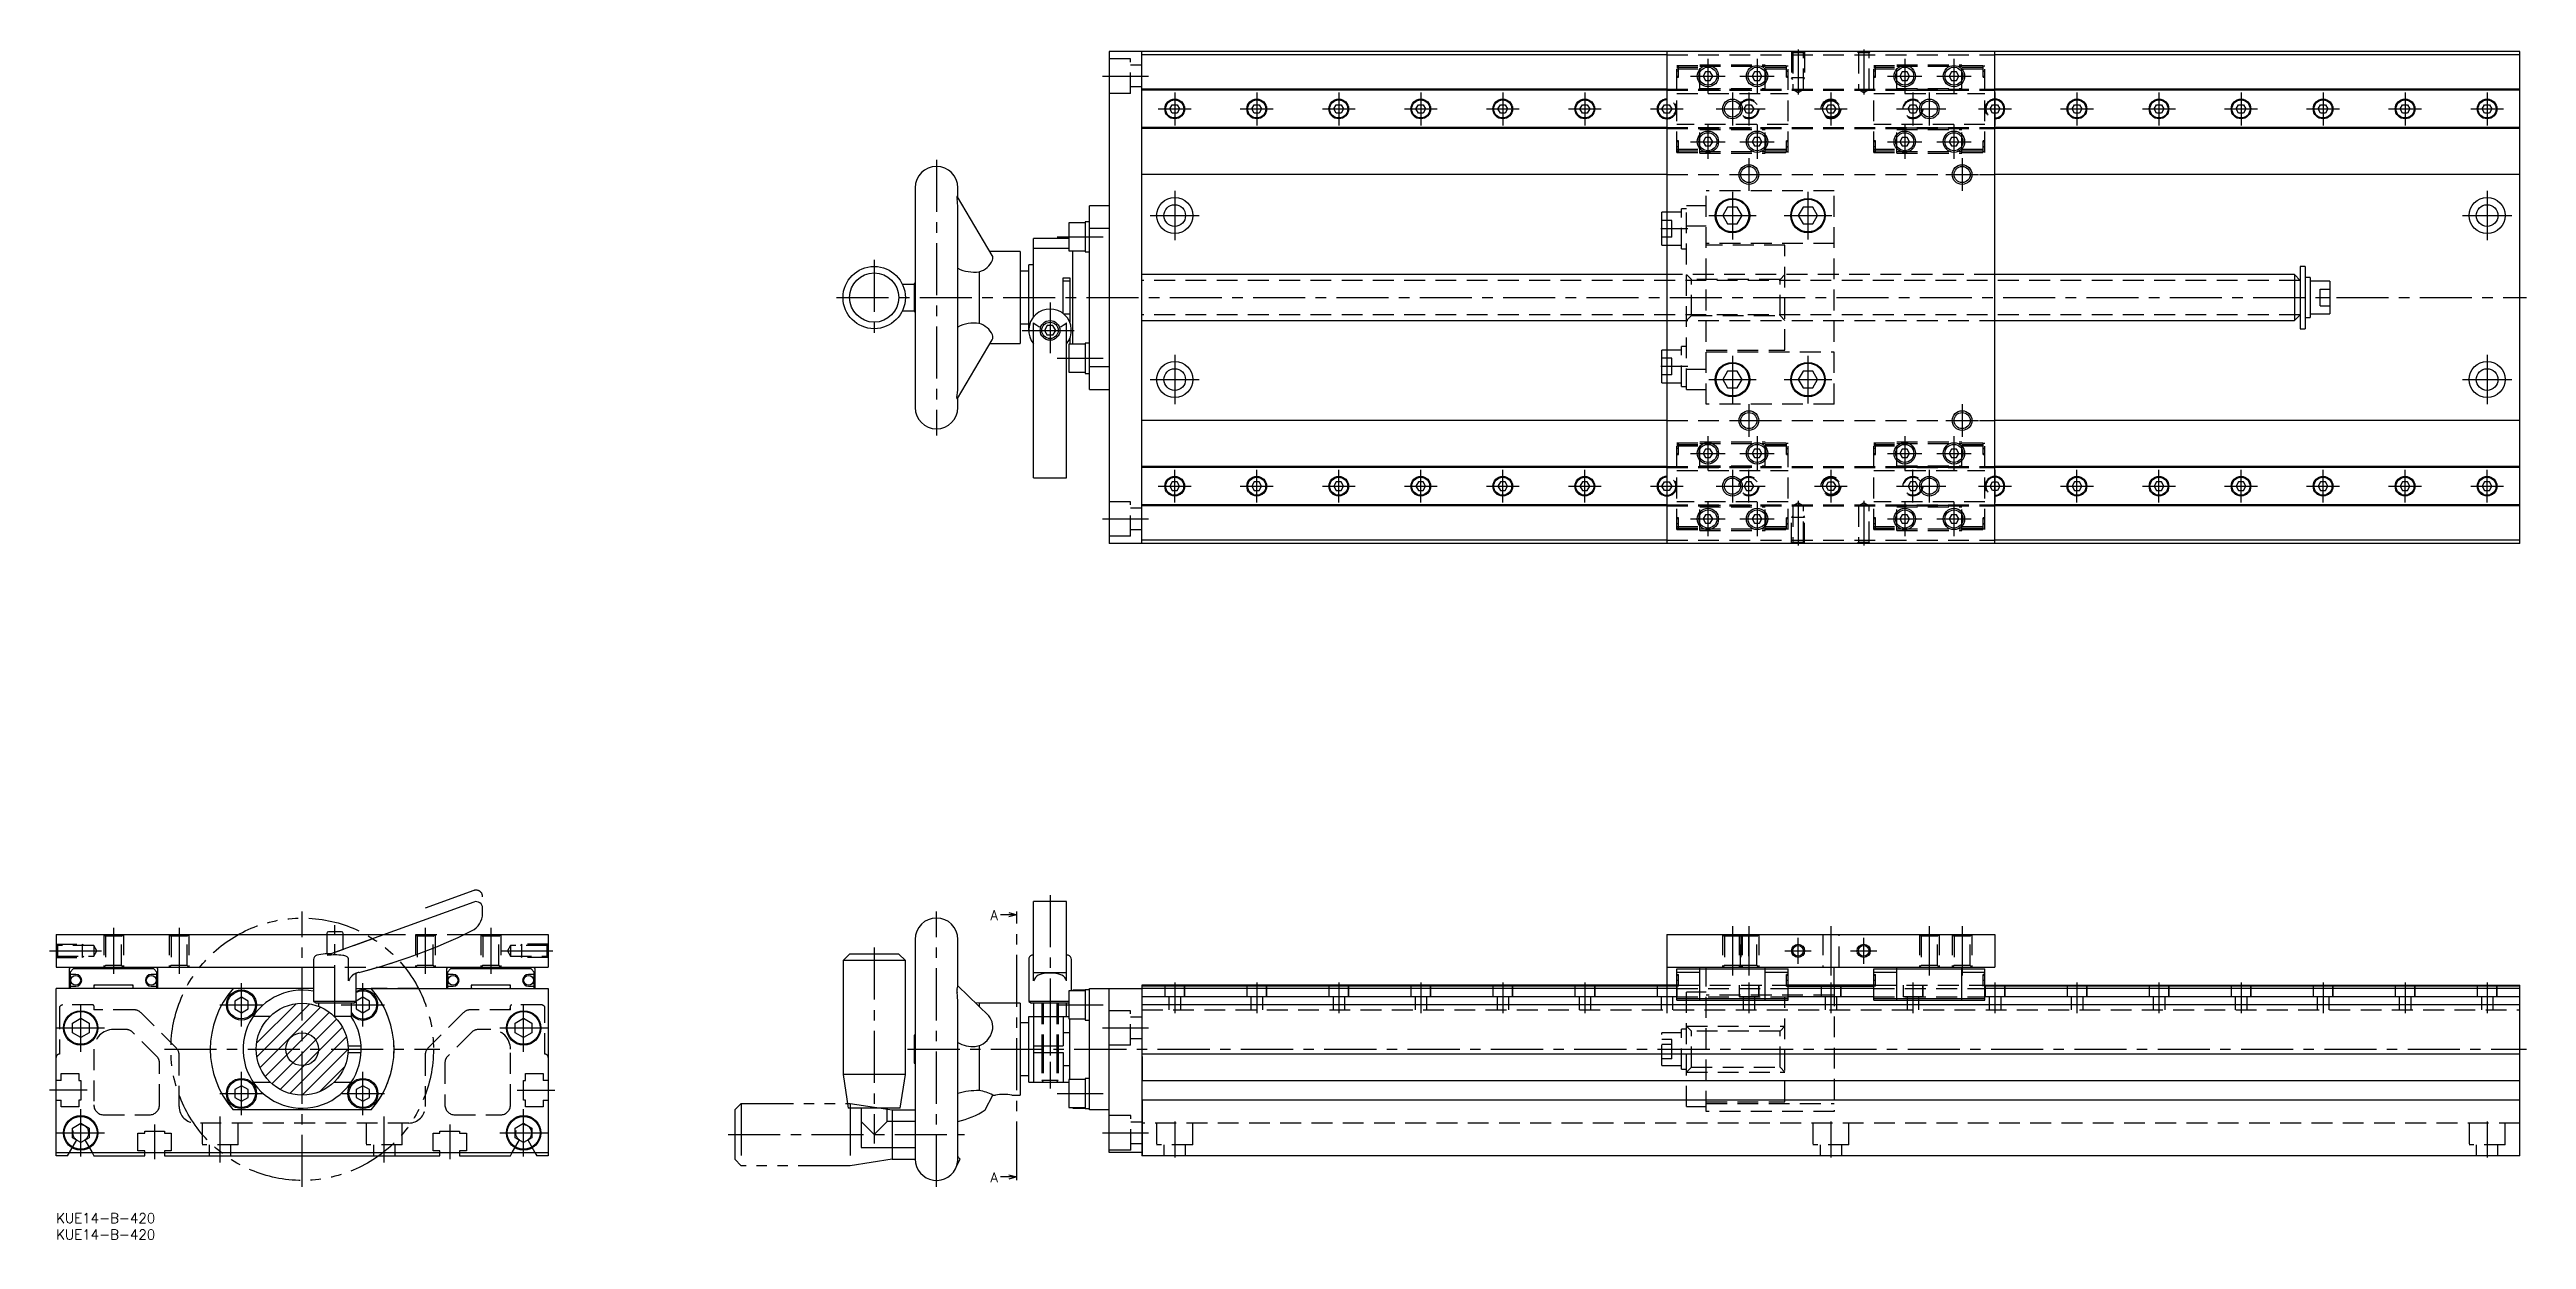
# Model space of a CAD drawing. Extents: x -2 to 753, y -8 to 355.
import ezdxf

# ---------------------------------------------------------------- set-up
doc = ezdxf.new("R2010")
doc.units = 0
doc.header["$LTSCALE"] = 0.5
for name, pattern in [('CENTER', [50.8, 31.75, -6.35, 6.35, -6.35]), ('DASHED', [19.05, 12.7, -6.35]), ('PHANTOM', [63.5, 31.75, -6.35, 6.35, -6.35, 6.35, -6.35])]:
    doc.linetypes.add(name, pattern=pattern)
for name, color, linetype in [('MSM_CENTER', 1, 'CENTER'), ('MSM_CONTINUOUS', 7, 'CONTINUOUS'), ('MSM_DASHED', 4, 'DASHED'), ('MSM_IMAGINARY', 6, 'PHANTOM'), ('MSM_NARROW', 5, 'CONTINUOUS'), ('MSM_PART_NUMBER', 7, 'CONTINUOUS')]:
    doc.layers.add(name, color=color, linetype=linetype)
doc.styles.get("Standard").update_dxf_attribs({"font": 'txt.shx', "height": 3, "bigfont": 'bigfont.shx'})

msp = doc.modelspace()

# ---------------------------------------------------------------- texts
at = {"layer": 'MSM_PART_NUMBER'}
for p in [(284.74, 89.35), (284.74, 9.42)]:
    msp.add_text('A', height=3, dxfattribs=at).set_placement(p)

# ---------------------------------------------------------------- blocks, each defined once
blk = doc.blocks.new('*U6')
at = {"layer": 'MSM_PART_NUMBER'}
blk.add_text('KUE14-B-420', height=3, dxfattribs=at).set_placement((0, -3))
blk = doc.blocks.new('*U7')
at = {"layer": 'MSM_PART_NUMBER'}
blk.add_text('KUE14-B-420', height=3, dxfattribs=at).set_placement((0, -8))

# ---------------------------------------------------------------- linework, layer by layer
at = {"layer": 'MSM_CENTER'}
for p, q in [((494.52, 348.15), (493.97, 348.15)), ((503.44, 351.9), (503.44, 341.4)), ((518.44, 351.9), (518.44, 341.4)), ((527.92, 348.15), (527.37, 348.15)), ((530.94, 354.77), (530.94, 341.09)), ((550.94, 354.77), (550.94, 341.09)), ((554.52, 348.15), (553.97, 348.15)), ((563.44, 351.9), (563.44, 341.4)), ((578.44, 351.9), (578.44, 341.4)), ((587.92, 348.15), (587.37, 348.15)), ((318.94, 346.65), (332.94, 346.65)), ((340.94, 341.65), (340.94, 331.65)), ((365.94, 341.65), (365.94, 331.65)), ((390.94, 341.65), (390.94, 331.65)), ((415.94, 341.65), (415.94, 331.65)), ((440.94, 341.65), (440.94, 331.65)), ((465.94, 341.65), (465.94, 331.65)), ((490.94, 341.65), (490.94, 331.65)), ((498.19, 346.65), (508.69, 346.65)), ((510.94, 341.65), (510.94, 331.65)), ((513.19, 346.65), (523.69, 346.65)), ((515.94, 341.65), (515.94, 331.65)), ((540.94, 341.65), (540.94, 331.65)), ((558.19, 346.65), (568.69, 346.65)), ((565.94, 341.65), (565.94, 331.65)), ((570.94, 341.65), (570.94, 331.65)), ((573.19, 346.65), (583.69, 346.65)), ((590.94, 341.65), (590.94, 331.65)), ((615.94, 341.65), (615.94, 331.65)), ((640.94, 341.65), (640.94, 331.65)), ((665.94, 341.65), (665.94, 331.65)), ((690.94, 341.65), (690.94, 331.65)), ((715.94, 341.65), (715.94, 331.65)), ((740.94, 341.65), (740.94, 331.65)), ((335.94, 336.65), (345.94, 336.65)), ((360.94, 336.65), (370.94, 336.65)), ((385.94, 336.65), (395.94, 336.65)), ((410.94, 336.65), (420.94, 336.65)), ((435.94, 336.65), (445.94, 336.65)), ((460.94, 336.65), (470.94, 336.65)), ((485.94, 336.65), (495.94, 336.65)), ((505.94, 336.65), (520.94, 336.65)), ((535.94, 336.65), (545.94, 336.65)), ((560.94, 336.65), (575.94, 336.65)), ((585.94, 336.65), (595.94, 336.65)), ((610.94, 336.65), (620.94, 336.65)), ((635.94, 336.65), (645.94, 336.65)), ((660.94, 336.65), (670.94, 336.65)), ((685.94, 336.65), (695.94, 336.65)), ((710.94, 336.65), (720.94, 336.65)), ((735.94, 336.65), (745.94, 336.65)), ((494.52, 325.15), (493.97, 325.15)), ((498.19, 326.65), (508.69, 326.65)), ((503.44, 331.9), (503.44, 321.4)), ((513.19, 326.65), (523.69, 326.65)), ((518.44, 331.9), (518.44, 321.4)), ((527.92, 325.15), (527.37, 325.15)), ((554.52, 325.15), (553.97, 325.15)), ((558.19, 326.65), (568.69, 326.65)), ((563.44, 331.9), (563.44, 321.4)), ((573.19, 326.65), (583.69, 326.65)), ((578.44, 331.9), (578.44, 321.4)), ((587.92, 325.15), (587.37, 325.15)), ((268.34, 321.15), (268.34, 237.15)), ((515.94, 321.65), (515.94, 311.65)), ((580.94, 321.65), (580.94, 311.65)), ((340.94, 311.65), (340.94, 296.65)), ((510.94, 316.65), (520.94, 316.65)), ((510.94, 311.4), (510.94, 296.9)), ((533.94, 311.4), (533.94, 296.9)), ((575.94, 316.65), (585.94, 316.65)), ((740.94, 311.65), (740.94, 296.65)), ((333.44, 304.15), (348.44, 304.15)), ((503.69, 304.15), (518.19, 304.15)), ((526.69, 304.15), (541.19, 304.15)), ((733.44, 304.15), (748.44, 304.15)), ((305.11, 297.65), (319.11, 297.65)), ((497.32, 300.15), (489.07, 300.15)), ((249.34, 290.65), (249.34, 267.65)), ((237.84, 279.15), (752.94, 279.15)), ((302.94, 277.65), (302.94, 262.15)), ((294.44, 269.15), (311.94, 269.15)), ((305.11, 260.65), (319.11, 260.65)), ((340.94, 261.65), (340.94, 246.65)), ((497.32, 258.15), (489.07, 258.15)), ((510.94, 261.4), (510.94, 246.9)), ((533.94, 261.4), (533.94, 246.9)), ((740.94, 261.65), (740.94, 246.65)), ((333.44, 254.15), (348.44, 254.15)), ((503.69, 254.15), (518.19, 254.15)), ((526.69, 254.15), (541.19, 254.15)), ((733.44, 254.15), (748.44, 254.15)), ((510.94, 241.65), (520.94, 241.65)), ((515.94, 246.65), (515.94, 236.65)), ((575.94, 241.65), (585.94, 241.65)), ((580.94, 246.65), (580.94, 236.65)), ((503.44, 236.9), (503.44, 226.4)), ((518.44, 236.9), (518.44, 226.4)), ((563.44, 236.9), (563.44, 226.4)), ((578.44, 236.9), (578.44, 226.4)), ((340.94, 216.65), (340.94, 226.65)), ((365.94, 216.65), (365.94, 226.65)), ((390.94, 216.65), (390.94, 226.65)), ((415.94, 216.65), (415.94, 226.65)), ((440.94, 216.65), (440.94, 226.65)), ((465.94, 216.65), (465.94, 226.65)), ((490.94, 226.65), (490.94, 216.65)), ((494.52, 233.15), (493.97, 233.15)), ((498.19, 231.65), (508.69, 231.65)), ((510.94, 226.65), (510.94, 216.65)), ((513.19, 231.65), (523.69, 231.65)), ((515.94, 216.65), (515.94, 226.65)), ((527.92, 233.15), (527.37, 233.15)), ((540.94, 226.65), (540.94, 216.65)), ((554.52, 233.15), (553.97, 233.15)), ((558.19, 231.65), (568.69, 231.65)), ((565.94, 216.65), (565.94, 226.65)), ((570.94, 226.65), (570.94, 216.65)), ((573.19, 231.65), (583.69, 231.65)), ((587.92, 233.15), (587.37, 233.15)), ((590.94, 226.65), (590.94, 216.65)), ((615.94, 216.65), (615.94, 226.65)), ((640.94, 216.65), (640.94, 226.65)), ((665.94, 216.65), (665.94, 226.65)), ((690.94, 216.65), (690.94, 226.65)), ((715.94, 216.65), (715.94, 226.65)), ((740.94, 216.65), (740.94, 226.65)), ((335.94, 221.65), (345.94, 221.65)), ((360.94, 221.65), (370.94, 221.65)), ((385.94, 221.65), (395.94, 221.65)), ((410.94, 221.65), (420.94, 221.65)), ((435.94, 221.65), (445.94, 221.65)), ((460.94, 221.65), (470.94, 221.65)), ((485.94, 221.65), (495.94, 221.65)), ((505.94, 221.65), (520.94, 221.65)), ((535.94, 221.65), (545.94, 221.65)), ((560.94, 221.65), (575.94, 221.65)), ((585.94, 221.65), (595.94, 221.65)), ((610.94, 221.65), (620.94, 221.65)), ((635.94, 221.65), (645.94, 221.65)), ((660.94, 221.65), (670.94, 221.65)), ((685.94, 221.65), (695.94, 221.65)), ((710.94, 221.65), (720.94, 221.65)), ((735.94, 221.65), (745.94, 221.65)), ((318.94, 211.65), (332.94, 211.65)), ((498.19, 211.65), (508.69, 211.65)), ((503.44, 216.9), (503.44, 206.4)), ((513.19, 211.65), (523.69, 211.65)), ((518.44, 216.9), (518.44, 206.4)), ((530.94, 217.2), (530.94, 203.52)), ((550.94, 217.2), (550.94, 203.52)), ((558.19, 211.65), (568.69, 211.65)), ((563.44, 216.9), (563.44, 206.4)), ((573.19, 211.65), (583.69, 211.65)), ((578.44, 216.9), (578.44, 206.4)), ((494.52, 210.15), (493.97, 210.15)), ((527.92, 210.15), (527.37, 210.15)), ((554.52, 210.15), (553.97, 210.15)), ((587.92, 210.15), (587.37, 210.15)), ((75, 8), (75, 92)), ((268.34, 8), (268.34, 92)), ((302.94, 97), (302.94, 38)), ((17.5, 87), (17.5, 73)), ((37.5, 87), (37.5, 73)), ((85, 59.8), (85, 87.8)), ((112.5, 87), (112.5, 73)), ((132.5, 87), (132.5, 73)), ((292.84, 12.08), (292.84, 90)), ((510.94, 87.5), (510.94, 72.5)), ((515.94, 87.5), (515.94, 72.5)), ((530.94, 76), (530.94, 84)), ((540.94, 87.5), (540.94, 72.5)), ((550.94, 76), (550.94, 84)), ((570.94, 87.5), (570.94, 72.5)), ((580.94, 87.5), (580.94, 72.5)), ((-2, 80), (14.44, 80)), ((135.56, 80), (152, 80)), ((249.34, 81), (249.34, 21.25)), ((526.94, 80), (534.94, 80)), ((546.94, 80), (554.94, 80)), ((56.5, 56.9), (56.5, 70.1)), ((93.5, 56.9), (93.5, 70.1)), ((340.94, 70.32), (340.94, 60.98)), ((365.94, 70.32), (365.94, 60.98)), ((390.94, 70.32), (390.94, 60.98)), ((415.94, 70.32), (415.94, 60.98)), ((440.94, 70.32), (440.94, 60.98)), ((465.94, 70.32), (465.94, 60.98)), ((490.94, 70.32), (490.94, 60.98)), ((494.52, 71), (493.97, 71)), ((515.94, 70.32), (515.94, 60.98)), ((527.92, 71), (527.37, 71)), ((540.94, 70.32), (540.94, 60.98)), ((554.52, 71), (553.97, 71)), ((565.94, 70.32), (565.94, 60.98)), ((587.92, 71), (587.37, 71)), ((590.94, 70.32), (590.94, 60.98)), ((615.94, 70.32), (615.94, 60.98)), ((640.94, 70.32), (640.94, 60.98)), ((665.94, 70.32), (665.94, 60.98)), ((690.94, 70.32), (690.94, 60.98)), ((715.94, 70.32), (715.94, 60.98)), ((740.94, 70.32), (740.94, 60.98)), ((7.5, 49.25), (7.5, 63.75)), ((49.9, 63.5), (63.1, 63.5)), ((86.9, 63.5), (100.1, 63.5)), ((142.5, 49.25), (142.5, 63.75)), ((302.94, 64), (302.94, 46.41)), ((305.11, 63.5), (319.11, 63.5)), ((0.25, 56.5), (14.75, 56.5)), ((135.25, 56.5), (149.75, 56.5)), ((318.94, 56.5), (332.94, 56.5)), ((33, 50), (117, 50)), ((259.54, 50), (752.94, 50)), ((56.5, 29.9), (56.5, 43.1)), ((93.5, 29.9), (93.5, 43.1)), ((9.5, 37.5), (-2, 37.5)), ((7.5, 17.25), (7.5, 31.75)), ((49.9, 36.5), (63.1, 36.5)), ((86.9, 36.5), (100.1, 36.5)), ((140.5, 37.5), (152, 37.5)), ((142.5, 17.25), (142.5, 31.75)), ((305.11, 36.5), (319.11, 36.5)), ((0.25, 24.5), (14.75, 24.5)), ((30, 27), (30, 16.5)), ((50, 15.5), (50, 29.5)), ((100, 15.5), (100, 29.5)), ((120, 27), (120, 16.5)), ((135.25, 24.5), (149.75, 24.5)), ((204.84, 24), (276.84, 24)), ((318.94, 24.5), (332.99, 24.5)), ((340.94, 28), (340.94, 17)), ((540.94, 28), (540.94, 17)), ((740.94, 28), (740.94, 17))]:
    msp.add_line(p, q, dxfattribs=at)
at = {"layer": 'MSM_CONTINUOUS'}
for p, q in [((330.94, 354.15), (320.94, 354.15)), ((320.94, 354.15), (320.94, 204.15)), ((330.94, 204.15), (330.94, 354.15)), ((330.94, 354.1), (330.99, 354.1)), ((490.94, 353.15), (330.94, 353.15)), ((750.94, 354.15), (330.99, 354.15)), ((330.99, 354.15), (330.99, 354.1)), ((490.94, 354.15), (490.94, 204.15)), ((502.7, 347.93), (501.96, 346.65)), ((504.18, 347.93), (502.7, 347.93)), ((504.92, 346.65), (504.18, 347.93)), ((517.7, 347.93), (516.96, 346.65)), ((519.18, 347.93), (517.7, 347.93)), ((519.92, 346.65), (519.18, 347.93)), ((562.7, 347.93), (561.96, 346.65)), ((564.18, 347.93), (562.7, 347.93)), ((564.92, 346.65), (564.18, 347.93)), ((577.7, 347.93), (576.96, 346.65)), ((579.18, 347.93), (577.7, 347.93)), ((579.92, 346.65), (579.18, 347.93)), ((590.94, 204.15), (590.94, 354.15)), ((750.94, 353.15), (590.94, 353.15)), ((750.94, 204.15), (750.94, 354.15)), ((490.94, 342.65), (330.94, 342.65)), ((490.94, 342.35), (330.94, 342.35)), ((501.96, 346.65), (502.7, 345.37)), ((502.7, 345.37), (504.18, 345.37)), ((504.18, 345.37), (504.92, 346.65)), ((516.96, 346.65), (517.7, 345.37)), ((517.7, 345.37), (519.18, 345.37)), ((519.18, 345.37), (519.92, 346.65)), ((561.96, 346.65), (562.7, 345.37)), ((562.7, 345.37), (564.18, 345.37)), ((564.18, 345.37), (564.92, 346.65)), ((576.96, 346.65), (577.7, 345.37)), ((577.7, 345.37), (579.18, 345.37)), ((579.18, 345.37), (579.92, 346.65)), ((750.94, 342.65), (590.94, 342.65)), ((750.89, 342.35), (590.94, 342.35)), ((750.89, 330.65), (750.89, 342.65)), ((339.46, 336.65), (340.2, 337.93)), ((340.2, 335.37), (339.46, 336.65)), ((340.2, 337.93), (341.68, 337.93)), ((341.68, 335.37), (340.2, 335.37)), ((341.68, 337.93), (342.42, 336.65)), ((342.42, 336.65), (341.68, 335.37)), ((364.46, 336.65), (365.2, 337.93)), ((365.2, 335.37), (364.46, 336.65)), ((365.2, 337.93), (366.68, 337.93)), ((366.68, 335.37), (365.2, 335.37)), ((366.68, 337.93), (367.42, 336.65)), ((367.42, 336.65), (366.68, 335.37)), ((389.46, 336.65), (390.2, 337.93)), ((390.2, 335.37), (389.46, 336.65)), ((390.2, 337.93), (391.68, 337.93)), ((391.68, 335.37), (390.2, 335.37)), ((391.68, 337.93), (392.42, 336.65)), ((392.42, 336.65), (391.68, 335.37)), ((414.46, 336.65), (415.2, 337.93)), ((415.2, 335.37), (414.46, 336.65)), ((415.2, 337.93), (416.68, 337.93)), ((416.68, 335.37), (415.2, 335.37)), ((416.68, 337.93), (417.42, 336.65)), ((417.42, 336.65), (416.68, 335.37)), ((439.46, 336.65), (440.2, 337.93)), ((440.2, 335.37), (439.46, 336.65)), ((440.2, 337.93), (441.68, 337.93)), ((441.68, 335.37), (440.2, 335.37)), ((441.68, 337.93), (442.42, 336.65)), ((442.42, 336.65), (441.68, 335.37)), ((464.46, 336.65), (465.2, 337.93)), ((465.2, 335.37), (464.46, 336.65)), ((465.2, 337.93), (466.68, 337.93)), ((466.68, 335.37), (465.2, 335.37)), ((466.68, 337.93), (467.42, 336.65)), ((467.42, 336.65), (466.68, 335.37)), ((489.46, 336.65), (490.2, 337.93)), ((490.2, 335.37), (489.46, 336.65)), ((490.2, 337.93), (490.94, 337.93)), ((490.94, 335.37), (490.2, 335.37)), ((539.46, 336.65), (540.2, 337.93)), ((540.2, 335.37), (539.46, 336.65)), ((540.2, 337.93), (541.68, 337.93)), ((541.68, 335.37), (540.2, 335.37)), ((541.68, 337.93), (542.42, 336.65)), ((542.42, 336.65), (541.68, 335.37)), ((590.94, 337.93), (591.68, 337.93)), ((591.68, 335.37), (590.94, 335.37)), ((591.68, 337.93), (592.42, 336.65)), ((592.42, 336.65), (591.68, 335.37)), ((614.46, 336.65), (615.2, 337.93)), ((615.2, 335.37), (614.46, 336.65)), ((615.2, 337.93), (616.68, 337.93)), ((616.68, 335.37), (615.2, 335.37)), ((616.68, 337.93), (617.42, 336.65)), ((617.42, 336.65), (616.68, 335.37)), ((639.46, 336.65), (640.2, 337.93)), ((640.2, 335.37), (639.46, 336.65)), ((640.2, 337.93), (641.68, 337.93)), ((641.68, 335.37), (640.2, 335.37)), ((641.68, 337.93), (642.42, 336.65)), ((642.42, 336.65), (641.68, 335.37)), ((664.46, 336.65), (665.2, 337.93)), ((665.2, 335.37), (664.46, 336.65)), ((665.2, 337.93), (666.68, 337.93)), ((666.68, 335.37), (665.2, 335.37)), ((666.68, 337.93), (667.42, 336.65)), ((667.42, 336.65), (666.68, 335.37)), ((689.46, 336.65), (690.2, 337.93)), ((690.2, 335.37), (689.46, 336.65)), ((690.2, 337.93), (691.68, 337.93)), ((691.68, 335.37), (690.2, 335.37)), ((691.68, 337.93), (692.42, 336.65)), ((692.42, 336.65), (691.68, 335.37)), ((714.46, 336.65), (715.2, 337.93)), ((715.2, 335.37), (714.46, 336.65)), ((715.2, 337.93), (716.68, 337.93)), ((716.68, 335.37), (715.2, 335.37)), ((716.68, 337.93), (717.42, 336.65)), ((717.42, 336.65), (716.68, 335.37)), ((739.46, 336.65), (740.2, 337.93)), ((740.2, 335.37), (739.46, 336.65)), ((740.2, 337.93), (741.68, 337.93)), ((741.68, 335.37), (740.2, 335.37)), ((741.68, 337.93), (742.42, 336.65)), ((742.42, 336.65), (741.68, 335.37)), ((490.94, 330.95), (330.94, 330.95)), ((490.94, 330.65), (330.94, 330.65)), ((502.7, 327.93), (501.96, 326.65)), ((501.96, 326.65), (502.7, 325.37)), ((504.18, 327.93), (502.7, 327.93)), ((502.7, 325.37), (504.18, 325.37)), ((504.92, 326.65), (504.18, 327.93)), ((504.18, 325.37), (504.92, 326.65)), ((517.7, 327.93), (516.96, 326.65)), ((516.96, 326.65), (517.7, 325.37)), ((519.18, 327.93), (517.7, 327.93)), ((517.7, 325.37), (519.18, 325.37)), ((519.92, 326.65), (519.18, 327.93)), ((519.18, 325.37), (519.92, 326.65)), ((562.7, 327.93), (561.96, 326.65)), ((561.96, 326.65), (562.7, 325.37)), ((564.18, 327.93), (562.7, 327.93)), ((562.7, 325.37), (564.18, 325.37)), ((564.92, 326.65), (564.18, 327.93)), ((564.18, 325.37), (564.92, 326.65)), ((577.7, 327.93), (576.96, 326.65)), ((576.96, 326.65), (577.7, 325.37)), ((579.18, 327.93), (577.7, 327.93)), ((577.7, 325.37), (579.18, 325.37)), ((579.92, 326.65), (579.18, 327.93)), ((579.18, 325.37), (579.92, 326.65)), ((750.89, 330.95), (590.94, 330.95)), ((750.89, 330.65), (590.94, 330.65)), ((261.84, 312.65), (261.84, 245.65)), ((285.33, 292), (274.74, 309.9)), ((274.84, 309.74), (274.84, 312.65)), ((490.94, 316.65), (330.94, 316.65)), ((750.94, 316.65), (590.94, 316.65)), ((274.84, 251.67), (274.84, 306.61)), ((313.64, 302.25), (313.64, 293.05)), ((314.94, 302.25), (313.64, 302.25)), ((314.94, 251.15), (314.94, 307.15)), ((320.94, 307.15), (314.94, 307.15)), ((489.44, 295.15), (489.44, 305.15)), ((490.94, 305.15), (489.44, 305.15)), ((509.47, 306.69), (508.01, 304.15)), ((508.01, 304.15), (509.47, 301.61)), ((512.41, 306.69), (509.47, 306.69)), ((513.87, 304.15), (512.41, 306.69)), ((512.41, 301.61), (513.87, 304.15)), ((532.47, 306.69), (531.01, 304.15)), ((531.01, 304.15), (532.47, 301.61)), ((535.41, 306.69), (532.47, 306.69)), ((536.87, 304.15), (535.41, 306.69)), ((535.41, 301.61), (536.87, 304.15)), ((297.94, 273.3), (297.94, 297.15)), ((308.64, 297.15), (297.94, 297.15)), ((308.64, 301.9), (308.64, 293.4)), ((313.64, 301.9), (308.64, 301.9)), ((320.94, 300.16), (314.94, 300.16)), ((489.44, 295.15), (490.94, 295.15)), ((509.47, 301.61), (512.41, 301.61)), ((532.47, 301.61), (535.41, 301.61)), ((281.34, 287.04), (281.34, 271.25)), ((293.84, 293.15), (284.66, 293.15)), ((293.84, 293.15), (293.84, 265.15)), ((296.44, 287.15), (293.84, 287.15)), ((296.44, 269.15), (296.44, 289.15)), ((297.94, 289.15), (296.44, 289.15)), ((308.64, 294.11), (297.94, 294.11)), ((308.64, 293.4), (313.64, 293.4)), ((309.94, 264.9), (309.94, 293.4)), ((313.64, 293.05), (314.94, 293.05)), ((683.94, 288.65), (683.94, 269.65)), ((685.54, 288.65), (683.94, 288.65)), ((685.54, 288.65), (685.54, 269.65)), ((261.54, 283.15), (257.96, 283.15)), ((261.54, 283.4), (261.54, 274.9)), ((261.84, 283.4), (261.54, 283.4)), ((306.94, 274.27), (306.94, 285.15)), ((306.94, 285.15), (308.94, 285.15)), ((308.94, 284.15), (306.94, 284.15)), ((308.94, 285.15), (308.94, 271.65)), ((490.94, 286.15), (330.94, 286.15)), ((682.19, 286.15), (590.94, 286.15)), ((683.94, 284.4), (682.19, 286.15)), ((682.19, 286.15), (682.19, 272.15)), ((687.04, 285.25), (685.54, 285.25)), ((687.04, 285.25), (687.04, 273.05)), ((693.04, 284.15), (687.04, 284.15)), ((693.04, 284.15), (693.04, 274.15)), ((257.96, 275.15), (261.54, 275.15)), ((261.54, 274.9), (261.84, 274.9)), ((307.09, 274.15), (308.94, 274.15)), ((330.94, 272.15), (490.94, 272.15)), ((590.94, 272.15), (682.19, 272.15)), ((682.19, 272.15), (683.94, 273.9)), ((685.54, 273.05), (687.04, 273.05)), ((687.04, 274.15), (693.04, 274.15)), ((274.75, 248.39), (285.33, 266.29)), ((284.66, 265.15), (293.84, 265.15)), ((293.84, 271.15), (296.44, 271.15)), ((297.94, 224.15), (297.94, 271.48)), ((302.07, 270.65), (301.21, 269.15)), ((301.21, 269.15), (302.07, 267.65)), ((303.81, 270.65), (302.07, 270.65)), ((303.81, 267.65), (302.07, 267.65)), ((304.67, 269.15), (303.81, 270.65)), ((303.81, 267.65), (304.67, 269.15)), ((307.94, 224.15), (307.94, 271.48)), ((308.64, 264.9), (308.64, 256.4)), ((313.64, 264.9), (308.64, 264.9)), ((308.94, 266.65), (308.94, 264.9)), ((313.64, 265.25), (313.64, 256.05)), ((314.94, 265.25), (313.64, 265.25)), ((683.94, 269.65), (685.54, 269.65)), ((314.94, 258.13), (320.94, 258.13)), ((490.94, 263.15), (489.44, 263.15)), ((489.44, 253.15), (489.44, 263.15)), ((509.47, 256.69), (508.01, 254.15)), ((512.41, 256.69), (509.47, 256.69)), ((513.87, 254.15), (512.41, 256.69)), ((532.47, 256.69), (531.01, 254.15)), ((535.41, 256.69), (532.47, 256.69)), ((536.87, 254.15), (535.41, 256.69)), ((308.64, 256.4), (313.64, 256.4)), ((313.64, 256.05), (314.94, 256.05)), ((314.94, 251.15), (320.94, 251.15)), ((489.44, 253.15), (490.94, 253.15)), ((508.01, 254.15), (509.47, 251.61)), ((509.47, 251.61), (512.41, 251.61)), ((512.41, 251.61), (513.87, 254.15)), ((531.01, 254.15), (532.47, 251.61)), ((532.47, 251.61), (535.41, 251.61)), ((535.41, 251.61), (536.87, 254.15)), ((274.84, 245.65), (274.84, 248.55)), ((490.94, 241.65), (330.94, 241.65)), ((750.94, 241.65), (590.94, 241.65)), ((490.94, 227.65), (330.94, 227.65)), ((490.94, 227.35), (330.94, 227.35)), ((502.7, 232.93), (501.96, 231.65)), ((501.96, 231.65), (502.7, 230.37)), ((504.18, 232.93), (502.7, 232.93)), ((502.7, 230.37), (504.18, 230.37)), ((504.92, 231.65), (504.18, 232.93)), ((504.18, 230.37), (504.92, 231.65)), ((517.7, 232.93), (516.96, 231.65)), ((516.96, 231.65), (517.7, 230.37)), ((519.18, 232.93), (517.7, 232.93)), ((517.7, 230.37), (519.18, 230.37)), ((519.92, 231.65), (519.18, 232.93)), ((519.18, 230.37), (519.92, 231.65)), ((562.7, 232.93), (561.96, 231.65)), ((561.96, 231.65), (562.7, 230.37)), ((564.18, 232.93), (562.7, 232.93)), ((562.7, 230.37), (564.18, 230.37)), ((564.92, 231.65), (564.18, 232.93)), ((564.18, 230.37), (564.92, 231.65)), ((577.7, 232.93), (576.96, 231.65)), ((576.96, 231.65), (577.7, 230.37)), ((579.18, 232.93), (577.7, 232.93)), ((577.7, 230.37), (579.18, 230.37)), ((579.92, 231.65), (579.18, 232.93)), ((579.18, 230.37), (579.92, 231.65)), ((750.89, 227.65), (590.94, 227.65)), ((750.89, 227.35), (590.94, 227.35)), ((750.89, 215.65), (750.89, 227.65)), ((297.94, 224.15), (307.94, 224.15)), ((340.2, 222.93), (339.46, 221.65)), ((339.46, 221.65), (340.2, 220.37)), ((341.68, 222.93), (340.2, 222.93)), ((340.2, 220.37), (341.68, 220.37)), ((342.42, 221.65), (341.68, 222.93)), ((341.68, 220.37), (342.42, 221.65)), ((365.2, 222.93), (364.46, 221.65)), ((364.46, 221.65), (365.2, 220.37)), ((366.68, 222.93), (365.2, 222.93)), ((365.2, 220.37), (366.68, 220.37)), ((367.42, 221.65), (366.68, 222.93)), ((366.68, 220.37), (367.42, 221.65)), ((390.2, 222.93), (389.46, 221.65)), ((389.46, 221.65), (390.2, 220.37)), ((391.68, 222.93), (390.2, 222.93)), ((390.2, 220.37), (391.68, 220.37)), ((392.42, 221.65), (391.68, 222.93)), ((391.68, 220.37), (392.42, 221.65)), ((415.2, 222.93), (414.46, 221.65)), ((414.46, 221.65), (415.2, 220.37)), ((416.68, 222.93), (415.2, 222.93)), ((415.2, 220.37), (416.68, 220.37)), ((417.42, 221.65), (416.68, 222.93)), ((416.68, 220.37), (417.42, 221.65)), ((440.2, 222.93), (439.46, 221.65)), ((439.46, 221.65), (440.2, 220.37)), ((441.68, 222.93), (440.2, 222.93)), ((440.2, 220.37), (441.68, 220.37)), ((442.42, 221.65), (441.68, 222.93)), ((441.68, 220.37), (442.42, 221.65)), ((465.2, 222.93), (464.46, 221.65)), ((464.46, 221.65), (465.2, 220.37)), ((466.68, 222.93), (465.2, 222.93)), ((465.2, 220.37), (466.68, 220.37)), ((467.42, 221.65), (466.68, 222.93)), ((466.68, 220.37), (467.42, 221.65)), ((489.46, 221.65), (490.2, 222.93)), ((490.2, 220.37), (489.46, 221.65)), ((490.2, 222.93), (490.94, 222.93)), ((490.94, 220.37), (490.2, 220.37)), ((539.46, 221.65), (540.2, 222.93)), ((540.2, 220.37), (539.46, 221.65)), ((540.2, 222.93), (541.68, 222.93)), ((541.68, 220.37), (540.2, 220.37)), ((541.68, 222.93), (542.42, 221.65)), ((542.42, 221.65), (541.68, 220.37)), ((590.94, 222.93), (591.68, 222.93)), ((591.68, 220.37), (590.94, 220.37)), ((591.68, 222.93), (592.42, 221.65)), ((592.42, 221.65), (591.68, 220.37)), ((615.2, 222.93), (614.46, 221.65)), ((614.46, 221.65), (615.2, 220.37)), ((616.68, 222.93), (615.2, 222.93)), ((615.2, 220.37), (616.68, 220.37)), ((617.42, 221.65), (616.68, 222.93)), ((616.68, 220.37), (617.42, 221.65)), ((640.2, 222.93), (639.46, 221.65)), ((639.46, 221.65), (640.2, 220.37)), ((641.68, 222.93), (640.2, 222.93)), ((640.2, 220.37), (641.68, 220.37)), ((642.42, 221.65), (641.68, 222.93)), ((641.68, 220.37), (642.42, 221.65)), ((665.2, 222.93), (664.46, 221.65)), ((664.46, 221.65), (665.2, 220.37)), ((666.68, 222.93), (665.2, 222.93)), ((665.2, 220.37), (666.68, 220.37)), ((667.42, 221.65), (666.68, 222.93)), ((666.68, 220.37), (667.42, 221.65)), ((690.2, 222.93), (689.46, 221.65)), ((689.46, 221.65), (690.2, 220.37)), ((691.68, 222.93), (690.2, 222.93)), ((690.2, 220.37), (691.68, 220.37)), ((692.42, 221.65), (691.68, 222.93)), ((691.68, 220.37), (692.42, 221.65)), ((715.2, 222.93), (714.46, 221.65)), ((714.46, 221.65), (715.2, 220.37)), ((716.68, 222.93), (715.2, 222.93)), ((715.2, 220.37), (716.68, 220.37)), ((717.42, 221.65), (716.68, 222.93)), ((716.68, 220.37), (717.42, 221.65)), ((740.2, 222.93), (739.46, 221.65)), ((739.46, 221.65), (740.2, 220.37)), ((741.68, 222.93), (740.2, 222.93)), ((740.2, 220.37), (741.68, 220.37)), ((742.42, 221.65), (741.68, 222.93)), ((741.68, 220.37), (742.42, 221.65)), ((490.94, 215.95), (330.94, 215.95)), ((490.94, 215.65), (330.94, 215.65)), ((502.7, 212.93), (501.96, 211.65)), ((501.96, 211.65), (502.7, 210.37)), ((504.18, 212.93), (502.7, 212.93)), ((504.92, 211.65), (504.18, 212.93)), ((504.18, 210.37), (504.92, 211.65)), ((517.7, 212.93), (516.96, 211.65)), ((516.96, 211.65), (517.7, 210.37)), ((519.18, 212.93), (517.7, 212.93)), ((519.92, 211.65), (519.18, 212.93)), ((519.18, 210.37), (519.92, 211.65)), ((562.7, 212.93), (561.96, 211.65)), ((561.96, 211.65), (562.7, 210.37)), ((564.18, 212.93), (562.7, 212.93)), ((564.92, 211.65), (564.18, 212.93)), ((564.18, 210.37), (564.92, 211.65)), ((577.7, 212.93), (576.96, 211.65)), ((576.96, 211.65), (577.7, 210.37)), ((579.18, 212.93), (577.7, 212.93)), ((579.92, 211.65), (579.18, 212.93)), ((579.18, 210.37), (579.92, 211.65)), ((750.89, 215.95), (590.94, 215.95)), ((750.94, 215.65), (590.94, 215.65)), ((330.94, 204.15), (320.94, 204.15)), ((490.94, 205.15), (330.94, 205.15)), ((330.99, 204.2), (330.94, 204.2)), ((330.99, 204.2), (330.99, 204.15)), ((750.94, 204.15), (330.99, 204.15)), ((502.7, 210.37), (504.18, 210.37)), ((517.7, 210.37), (519.18, 210.37)), ((562.7, 210.37), (564.18, 210.37)), ((577.7, 210.37), (579.18, 210.37)), ((750.94, 205.15), (590.94, 205.15)), ((127.32, 94.88), (82.66, 78.63)), ((130, 91.45), (130, 93)), ((297.94, 70.86), (297.94, 95)), ((307.94, 95), (297.94, 95)), ((307.94, 70.86), (307.94, 95)), ((0, 85), (82.5, 85)), ((0, 85), (0, 75)), ((82.5, 85.3), (82.5, 79.12)), ((87, 85.8), (83, 85.8)), ((87.5, 80.39), (87.5, 85.3)), ((87.5, 85), (100.18, 85)), ((124.42, 85), (150, 85)), ((150, 85), (150, 75)), ((261.84, 83.5), (261.84, 16.5)), ((274.84, 69.17), (274.84, 83.5)), ((490.94, 85), (490.94, 75)), ((490.94, 85), (590.94, 85)), ((590.94, 85), (590.94, 75)), ((78.5, 77.37), (78.5, 64.5)), ((84.03, 79.12), (82, 79.12)), ((89.15, 70.86), (89.15, 77.37)), ((241.84, 79), (239.84, 77)), ((258.84, 77), (239.84, 77)), ((239.84, 77), (239.84, 42.33)), ((256.84, 79), (241.84, 79)), ((258.84, 77), (256.84, 79)), ((258.84, 42.33), (258.84, 77)), ((296.44, 77.37), (296.44, 64.5)), ((309.44, 67.75), (309.44, 77.37)), ((0, 75), (78.5, 75)), ((0, 17.5), (0, 68.5)), ((78.5, 68.5), (0, 68.5)), ((4.5, 75), (4, 74.5)), ((4, 74.5), (4, 68.5)), ((5.25, 74.5), (4.25, 73.5)), ((4.25, 73.5), (4.25, 68.5)), ((6, 72.8), (4.25, 72.8)), ((4.25, 69.2), (6, 69.2)), ((29.75, 74.5), (5.25, 74.5)), ((11.75, 74.5), (11.25, 75)), ((23.5, 69.5), (11.5, 69.5)), ((11.8, 69.5), (11.5, 69.2)), ((11.5, 69.5), (11.5, 68.55)), ((23.5, 69.2), (23.2, 69.5)), ((23.75, 75), (23.25, 74.5)), ((23.5, 68.55), (23.5, 69.5)), ((30.75, 72.8), (29, 72.8)), ((29, 69.2), (30.75, 69.2)), ((30.75, 73.5), (29.75, 74.5)), ((31, 74.5), (30.5, 75)), ((30.75, 68.5), (30.75, 73.5)), ((31, 68.5), (31, 74.5)), ((91.5, 64.5), (91.5, 73.2)), ((91.5, 68.5), (150, 68.5)), ((98.09, 75), (150, 75)), ((119.5, 75), (119, 74.5)), ((119, 74.5), (119, 68.5)), ((120.25, 74.5), (119.25, 73.5)), ((119.25, 73.5), (119.25, 68.5)), ((121, 72.8), (119.25, 72.8)), ((119.25, 69.2), (121, 69.2)), ((144.75, 74.5), (120.25, 74.5)), ((126.75, 74.5), (126.25, 75)), ((138.5, 69.5), (126.5, 69.5)), ((126.8, 69.5), (126.5, 69.2)), ((126.5, 69.5), (126.5, 68.55)), ((138.5, 69.2), (138.2, 69.5)), ((138.75, 75), (138.25, 74.5)), ((138.5, 68.55), (138.5, 69.5)), ((145.75, 72.8), (144, 72.8)), ((144, 69.2), (145.75, 69.2)), ((145.75, 73.5), (144.75, 74.5)), ((146, 74.5), (145.5, 75)), ((145.75, 68.5), (145.75, 73.5)), ((146, 68.5), (146, 74.5)), ((150, 68.5), (150, 17.5)), ((284.27, 60.15), (274.84, 69.35)), ((297.94, 73.42), (307.94, 73.42)), ((309.94, 67.75), (309.94, 68)), ((313.64, 68), (309.94, 68)), ((314.94, 68.1), (313.64, 68.1)), ((313.64, 68.1), (313.64, 58.9)), ((314.94, 31.5), (314.94, 68.5)), ((314.94, 68.5), (330.94, 68.5)), ((320.94, 18.5), (320.94, 68.5)), ((494.49, 69.5), (330.94, 69.5)), ((330.94, 69.5), (330.94, 17.5)), ((494.49, 69.2), (330.94, 69.2)), ((493.99, 68.55), (330.94, 68.55)), ((490.94, 75), (590.94, 75)), ((493.99, 74.5), (527.89, 74.5)), ((493.99, 65), (493.99, 74.5)), ((493.99, 73.5), (500.99, 73.5)), ((493.99, 72.8), (494.49, 72.8)), ((494.49, 72.5), (493.99, 72.5)), ((494.49, 69.2), (493.99, 69.2)), ((494.49, 69.2), (494.49, 72.8)), ((500.99, 65), (500.99, 75)), ((520.89, 65), (520.89, 75)), ((520.89, 73.5), (527.89, 73.5)), ((527.39, 69.2), (527.39, 72.8)), ((527.89, 72.8), (527.39, 72.8)), ((527.89, 72.5), (527.39, 72.5)), ((554.49, 69.5), (527.39, 69.5)), ((527.39, 69.2), (553.99, 69.2)), ((527.39, 69.2), (527.89, 69.2)), ((527.89, 65), (527.89, 74.5)), ((553.99, 68.55), (527.89, 68.55)), ((541.94, 69.5), (541.94, 75)), ((553.99, 65), (553.99, 74.5)), ((553.99, 74.5), (587.89, 74.5)), ((553.99, 73.5), (560.99, 73.5)), ((553.99, 72.8), (554.49, 72.8)), ((554.49, 72.5), (553.99, 72.5)), ((554.49, 69.2), (553.99, 69.2)), ((554.49, 69.2), (554.49, 72.8)), ((560.99, 65), (560.99, 75)), ((580.89, 65), (580.89, 75)), ((580.89, 73.5), (587.89, 73.5)), ((587.89, 72.8), (587.39, 72.8)), ((587.39, 69.2), (587.39, 72.8)), ((587.89, 72.5), (587.39, 72.5)), ((587.39, 69.5), (750.89, 69.5)), ((587.89, 65), (587.89, 74.5)), ((750.89, 69.2), (587.89, 69.2)), ((750.89, 68.55), (587.89, 68.55)), ((750.89, 63.5), (750.89, 69.5)), ((56.5, 65.86), (54.46, 64.68)), ((54.46, 64.68), (54.46, 62.32)), ((54.46, 62.32), (56.5, 61.14)), ((58.54, 64.68), (56.5, 65.86)), ((56.5, 61.14), (58.54, 62.32)), ((58.54, 62.32), (58.54, 64.68)), ((78.5, 64.5), (79.37, 64)), ((91.5, 64.5), (78.5, 64.5)), ((90.63, 64), (79.37, 64)), ((80, 64), (80, 63.08)), ((90, 60), (90, 64)), ((90.63, 64), (91.5, 64.5)), ((91.46, 64.48), (91.46, 62.32)), ((91.46, 62.32), (93.5, 61.14)), ((93.5, 65.86), (91.5, 64.7)), ((95.54, 64.68), (93.5, 65.86)), ((93.5, 61.14), (95.54, 62.32)), ((95.54, 62.32), (95.54, 64.68)), ((274.84, 16.62), (274.84, 64.2)), ((281.34, 64), (280.22, 64.1)), ((293.84, 64), (281.34, 64)), ((281.34, 64), (281.34, 63.01)), ((293.84, 64), (293.84, 36)), ((308.64, 64.5), (296.44, 64.5)), ((296.44, 64.5), (297.31, 64)), ((308.57, 64), (297.31, 64)), ((297.94, 64), (297.94, 40)), ((307.94, 60), (307.94, 64)), ((308.57, 64), (308.64, 64.04)), ((313.64, 67.75), (308.64, 67.75)), ((308.64, 67.75), (308.64, 59.25)), ((493.99, 65.95), (330.94, 65.95)), ((750.94, 63.5), (330.94, 63.5)), ((493.99, 65.5), (527.89, 65.5)), ((493.99, 65), (527.89, 65)), ((553.99, 65.95), (527.89, 65.95)), ((553.99, 65.5), (587.89, 65.5)), ((553.99, 65), (587.89, 65)), ((750.89, 65.95), (587.89, 65.95)), ((750.94, 17.5), (750.94, 63.5)), ((4.96, 57.97), (7.5, 59.43)), ((4.96, 55.03), (4.96, 57.97)), ((7.5, 53.57), (4.96, 55.03)), ((7.5, 59.43), (10.04, 57.97)), ((10.04, 55.03), (7.5, 53.57)), ((10.04, 57.97), (10.04, 55.03)), ((65.2, 60), (60.03, 60)), ((89.97, 60), (84.8, 60)), ((139.96, 57.97), (142.5, 59.43)), ((139.96, 55.03), (139.96, 57.97)), ((142.5, 53.57), (139.96, 55.03)), ((142.5, 59.43), (145.04, 57.97)), ((145.04, 55.03), (142.5, 53.57)), ((145.04, 57.97), (145.04, 55.03)), ((261.84, 54.25), (261.54, 54.25)), ((261.54, 54.25), (261.54, 45.75)), ((296.44, 58), (293.84, 58)), ((296.44, 60), (308.64, 60)), ((296.44, 40), (296.44, 60)), ((306.94, 60), (306.94, 51)), ((308.94, 55), (306.94, 55)), ((308.64, 59.25), (313.64, 59.25)), ((308.94, 40.75), (308.94, 59.25)), ((313.64, 58.9), (314.94, 58.9)), ((88.96, 51), (92.97, 51)), ((88.96, 49), (92.97, 49)), ((261.54, 45.75), (261.84, 45.75)), ((281.34, 51.06), (281.34, 37.38)), ((297.94, 51), (306.94, 51)), ((297.94, 49), (306.94, 49)), ((300.44, 51), (300.44, 49)), ((300.44, 51), (300.44, 49)), ((305.44, 49), (305.44, 51)), ((305.44, 51), (305.44, 49)), ((306.94, 49), (306.94, 40)), ((750.94, 48.5), (330.94, 48.5)), ((330.99, 47.81), (330.94, 47.81)), ((330.99, 47.81), (330.99, 40.5)), ((56.5, 38.86), (54.46, 37.68)), ((58.54, 37.68), (56.5, 38.86)), ((60.03, 40), (65.2, 40)), ((84.8, 40), (89.97, 40)), ((93.5, 38.86), (91.46, 37.68)), ((95.54, 37.68), (93.5, 38.86)), ((258.84, 42.33), (239.84, 42.33)), ((239.84, 42.33), (241.45, 32)), ((257.23, 32), (258.84, 42.33)), ((293.84, 42), (296.44, 42)), ((296.44, 40), (308.64, 40)), ((306.94, 45), (308.94, 45)), ((313.64, 40.75), (308.64, 40.75)), ((308.64, 40.75), (308.64, 32.25)), ((314.94, 41.1), (313.64, 41.1)), ((313.64, 41.1), (313.64, 31.9)), ((330.94, 40.5), (750.94, 40.5)), ((96.02, 31.5), (53.98, 31.5)), ((54.46, 37.68), (54.46, 35.32)), ((54.46, 35.32), (56.5, 34.14)), ((56.5, 34.14), (58.54, 35.32)), ((58.54, 35.32), (58.54, 37.68)), ((91.46, 37.68), (91.46, 35.32)), ((91.46, 35.32), (93.5, 34.14)), ((93.5, 34.14), (95.54, 35.32)), ((95.54, 35.32), (95.54, 37.68)), ((257.23, 32), (241.45, 32)), ((245.34, 32), (245.34, 20)), ((253.34, 28), (253.34, 32)), ((283.21, 31.49), (285.52, 36)), ((285.51, 36), (286.34, 36)), ((291.33, 36), (293.84, 36)), ((308.64, 32.25), (313.64, 32.25)), ((309.94, 32), (309.94, 32.25)), ((309.94, 32), (313.64, 32)), ((313.64, 31.9), (314.94, 31.9)), ((320.94, 31.5), (314.94, 31.5)), ((750.94, 34.5), (330.94, 34.5)), ((330.99, 34.5), (330.99, 17.5)), ((4.96, 25.97), (7.5, 27.43)), ((4.96, 23.03), (4.96, 25.97)), ((7.5, 21.57), (4.96, 23.03)), ((7.5, 27.43), (10.04, 25.97)), ((10.04, 23.03), (7.5, 21.57)), ((10.04, 25.97), (10.04, 23.03)), ((139.96, 25.97), (142.5, 27.43)), ((139.96, 23.03), (139.96, 25.97)), ((142.5, 21.57), (139.96, 23.03)), ((142.5, 27.43), (145.04, 25.97)), ((145.04, 23.03), (142.5, 21.57)), ((145.04, 25.97), (145.04, 23.03)), ((245.34, 28), (249.34, 24)), ((249.34, 24), (253.34, 28)), ((261.84, 28), (253.34, 28)), ((0, 18.5), (150, 18.5)), ((3.46, 17.5), (0, 17.5)), ((0.05, 17.5), (0.05, 18.5)), ((3.46, 17.5), (4.04, 18.5)), ((10.96, 18.5), (11.54, 17.5)), ((11.54, 17.5), (27, 17.5)), ((27, 17.5), (27, 18.5)), ((33, 18.5), (33, 17.5)), ((33, 17.5), (117, 17.5)), ((117, 17.5), (117, 18.5)), ((123, 18.5), (123, 17.5)), ((123, 17.5), (138.46, 17.5)), ((138.46, 17.5), (139.04, 18.5)), ((145.96, 18.5), (146.54, 17.5)), ((150, 17.5), (146.54, 17.5)), ((149.95, 18.5), (149.95, 17.5)), ((245.34, 20), (261.84, 20)), ((274.56, 14.6), (275.54, 16.51)), ((330.94, 18.5), (320.94, 18.5)), ((750.94, 17.5), (330.94, 17.5))]:
    msp.add_line(p, q, dxfattribs=at)
for centre, radius in [((503.44, 346.65), 3.25), ((503.44, 346.65), 2.75), ((518.44, 346.65), 3.25), ((518.44, 346.65), 2.75), ((563.44, 346.65), 3.25), ((563.44, 346.65), 2.75), ((578.44, 346.65), 3.25), ((578.44, 346.65), 2.75), ((340.94, 336.65), 3), ((340.94, 336.65), 2.75), ((365.94, 336.65), 3), ((365.94, 336.65), 2.75), ((390.94, 336.65), 3), ((390.94, 336.65), 2.75), ((415.94, 336.65), 3), ((415.94, 336.65), 2.75), ((440.94, 336.65), 3), ((440.94, 336.65), 2.75), ((465.94, 336.65), 3), ((465.94, 336.65), 2.75), ((510.94, 336.65), 2.46), ((540.94, 336.65), 2.5), ((570.94, 336.65), 2.46), ((615.94, 336.65), 3), ((615.94, 336.65), 2.75), ((640.94, 336.65), 3), ((640.94, 336.65), 2.75), ((665.94, 336.65), 3), ((665.94, 336.65), 2.75), ((690.94, 336.65), 3), ((690.94, 336.65), 2.75), ((715.94, 336.65), 3), ((715.94, 336.65), 2.75), ((740.94, 336.65), 3), ((740.94, 336.65), 2.75), ((503.44, 326.65), 3.25), ((503.44, 326.65), 2.75), ((518.44, 326.65), 3.25), ((518.44, 326.65), 2.75), ((563.44, 326.65), 3.25), ((563.44, 326.65), 2.75), ((578.44, 326.65), 3.25), ((578.44, 326.65), 2.75), ((515.94, 316.65), 2.46), ((580.94, 316.65), 2.46), ((340.94, 304.15), 5.5), ((740.94, 304.15), 5.5), ((340.94, 304.15), 3.3), ((510.94, 304.15), 5.25), ((510.94, 304.15), 5), ((533.94, 304.15), 5.25), ((533.94, 304.15), 5), ((740.94, 304.15), 3.3), ((249.34, 279.15), 9.5), ((249.34, 279.15), 7.5), ((302.94, 269.15), 3), ((302.94, 269.15), 2.5), ((340.94, 254.15), 5.5), ((340.94, 254.15), 3.3), ((510.94, 254.15), 5.25), ((510.94, 254.15), 5), ((533.94, 254.15), 5.25), ((533.94, 254.15), 5), ((740.94, 254.15), 5.5), ((740.94, 254.15), 3.3), ((515.94, 241.65), 2.46), ((580.94, 241.65), 2.46), ((503.44, 231.65), 3.25), ((503.44, 231.65), 2.75), ((518.44, 231.65), 3.25), ((518.44, 231.65), 2.75), ((563.44, 231.65), 3.25), ((563.44, 231.65), 2.75), ((578.44, 231.65), 3.25), ((578.44, 231.65), 2.75), ((340.94, 221.65), 3), ((340.94, 221.65), 2.75), ((365.94, 221.65), 3), ((365.94, 221.65), 2.75), ((390.94, 221.65), 3), ((390.94, 221.65), 2.75), ((415.94, 221.65), 3), ((415.94, 221.65), 2.75), ((440.94, 221.65), 3), ((440.94, 221.65), 2.75), ((465.94, 221.65), 3), ((465.94, 221.65), 2.75), ((510.94, 221.65), 2.46), ((540.94, 221.65), 2.5), ((570.94, 221.65), 2.46), ((615.94, 221.65), 3), ((615.94, 221.65), 2.75), ((640.94, 221.65), 3), ((640.94, 221.65), 2.75), ((665.94, 221.65), 3), ((665.94, 221.65), 2.75), ((690.94, 221.65), 3), ((690.94, 221.65), 2.75), ((715.94, 221.65), 3), ((715.94, 221.65), 2.75), ((740.94, 221.65), 3), ((740.94, 221.65), 2.75), ((503.44, 211.65), 3.25), ((503.44, 211.65), 2.75), ((518.44, 211.65), 3.25), ((518.44, 211.65), 2.75), ((563.44, 211.65), 3.25), ((563.44, 211.65), 2.75), ((578.44, 211.65), 3.25), ((578.44, 211.65), 2.75), ((530.94, 80), 1.62), ((550.94, 80), 1.62), ((6, 71), 1.5), ((29, 71), 1.5), ((56.5, 63.5), 4.6), ((121, 71), 1.5), ((144, 71), 1.5), ((7.5, 56.5), 5.25), ((7.5, 56.5), 5), ((56.5, 63.5), 4.25), ((75, 50), 14), ((142.5, 56.5), 5.25), ((142.5, 56.5), 5), ((75, 50), 5), ((56.5, 36.5), 4.6), ((56.5, 36.5), 4.25), ((93.5, 36.5), 4.6), ((93.5, 36.5), 4.25), ((7.5, 24.5), 5.25), ((7.5, 24.5), 5), ((142.5, 24.5), 5.25), ((142.5, 24.5), 5)]:
    msp.add_circle(centre, radius, dxfattribs=at)
for centre, radius, start, end in [((490.94, 336.65), 3, 90, 270), ((490.94, 336.65), 2.75, 90, 270), ((590.94, 336.65), 3, 270, 90), ((590.94, 336.65), 2.75, 270, 90), ((268.34, 312.65), 6.5, 0, 180), ((274.67, 309.91), 0.105, 119.52372, 192.75178), ((278.38, 309.82), 3.82, 178.95649, 191.62396), ((274.61, 309.87), 0.137, 15.53715, 88.83151), ((258.42, 306.5), 16.42, 0.37609, 8.91227), ((279.68, 297.27), 10.36, 242.07099, 279.21208), ((279.77, 292.95), 6.12, 284.83796, 336.95539), ((283.7, 291.2), 1.82, 339.23953, 26.06679), ((302.94, 269.15), 6.5, 320.28486, 219.71514), ((279.71, 260.83), 10.54, 81.12315, 117.59223), ((279.77, 265.35), 6.1, 23.17901, 75.05931), ((283.87, 267.06), 1.66, 332.15016, 24.6074), ((302.8, 276.75), 7.17, 227.34006, 247.89087), ((303.08, 276.75), 7.17, 292.10913, 312.65994), ((252.91, 252.15), 21.94, 350.90154, 358.80013), ((268.34, 245.65), 6.5, 180, 0), ((275.16, 248.54), 0.605, 166.85293, 201.06348), ((274.63, 248.45), 0.132, 255.08977, 332.33512), ((490.94, 221.65), 3, 90, 270), ((490.94, 221.65), 2.75, 90, 270), ((590.94, 221.65), 3, 270, 90), ((590.94, 221.65), 2.75, 270, 90), ((124, 91.45), 6, 296.06355, 0), ((128, 93), 2, 0, 110.00214), ((83, 85.3), 0.5, 90, 180), ((87, 85.3), 0.5, 0, 90), ((47.55, 247.76), 180, 284.40545, 296.06355), ((268.34, 83.5), 6.5, 0, 180), ((79.8, 77.37), 1.3, 104.57056, 180), ((85, 57.36), 21.97, 97.84825, 104.57057), ((85, 57.36), 21.39, 83.67881, 96.26823), ((87, 75.33), 3.31, 59.7939, 83.91416), ((87.99, 77.24), 1.17, 6.09193, 54.40899), ((297.74, 77.37), 1.3, 104.57056, 180), ((302.94, 57.36), 21.97, 103.15482, 104.57057), ((302.94, 57.36), 21.97, 75.42943, 76.84518), ((308.14, 77.37), 1.3, 0, 75.42944), ((6, 71), 1.8, 270, 90), ((11.5, 67.25), 1.3, 74.05763, 90), ((23.5, 67.25), 1.3, 90, 105.94237), ((29, 71), 1.8, 90, 270), ((75, 50), 28, 138.64563, 221.35437), ((75, 50), 18, 78.78773, 33.74899), ((92.9, 69.46), 4, 98.18159, 159.49997), ((93.5, 63.5), 4.6, 220.45908, 115.77146), ((75, 50), 28, 318.64563, 41.35437), ((121, 71), 1.8, 270, 90), ((126.5, 67.25), 1.3, 74.05763, 90), ((138.5, 67.25), 1.3, 90, 105.94237), ((144, 71), 1.8, 90, 270), ((277.48, 67.64), 2.93, 165.46271, 189.72588), ((272.03, 69.44), 2.82, 337.87951, 354.62837), ((300.66, 70.07), 2.83, 117.04433, 163.78802), ((302.94, 62.46), 10.74, 70.50291, 109.43757), ((305.3, 70.14), 2.74, 15.29249, 63.29522), ((93.5, 63.5), 4.25, 214.56032, 118.07249), ((250.56, 63.65), 24.29, 1.29486, 8.27569), ((279.31, 56.95), 6.18, 277.67496, 340.20913), ((280.44, 56.82), 5.07, 337.2192, 41.01134), ((279.47, 60.2), 9.39, 240.40479, 274.04241), ((280.83, 16.83), 20.56, 88.58319, 106.97844), ((268.42, 54.75), 27.56, 283.46151, 302.4639), ((279.07, 23.5), 14.07, 62.71934, 80.73143), ((279.26, 24.14), 13.41, 62.23927, 81.0895), ((288.84, 22.22), 14, 79.71347, 100.28653), ((268.34, 16.5), 6.5, 180, 342.98912), ((267.36, 16.64), 7.48, 344.09417, 359.8778), ((255.02, 0.05), 26.29, 38.73336, 41.08123)]:
    msp.add_arc(centre, radius, start, end, dxfattribs=at)
at = {"layer": 'MSM_DASHED'}
for p, q in [((327.47, 351.9), (320.87, 351.9)), ((327.47, 341.4), (327.47, 351.9)), ((330.87, 349.95), (327.47, 349.95)), ((490.94, 353.15), (590.94, 353.15)), ((493.99, 323.4), (493.99, 349.9)), ((493.99, 349.9), (500.99, 349.9)), ((494.49, 349.65), (493.99, 349.65)), ((493.99, 349.4), (500.99, 349.4)), ((493.99, 348.9), (500.99, 348.9)), ((494.49, 348.15), (493.99, 348.15)), ((494.49, 346.35), (494.49, 349.9)), ((500.99, 350.15), (520.89, 350.15)), ((500.99, 342.4), (500.99, 350.15)), ((500.99, 349.65), (520.89, 349.65)), ((520.89, 342.4), (520.89, 350.15)), ((520.89, 349.9), (527.89, 349.9)), ((520.89, 349.4), (527.89, 349.4)), ((520.89, 348.9), (527.89, 348.9)), ((527.39, 346.35), (527.39, 349.9)), ((527.89, 349.65), (527.39, 349.65)), ((527.39, 348.15), (527.89, 348.15)), ((527.89, 323.4), (527.89, 349.9)), ((528.94, 354.15), (529.32, 353.77)), ((528.94, 354.15), (528.94, 346.15)), ((529.32, 353.77), (529.32, 342.65)), ((532.56, 353.77), (529.32, 353.77)), ((532.56, 353.77), (532.94, 354.15)), ((532.56, 342.65), (532.56, 353.77)), ((532.94, 354.15), (532.94, 346.15)), ((548.94, 354.15), (549.32, 353.77)), ((549.32, 353.77), (549.32, 342.65)), ((552.56, 353.77), (549.32, 353.77)), ((552.56, 353.77), (552.94, 354.15)), ((552.56, 342.65), (552.56, 353.77)), ((553.99, 349.9), (560.99, 349.9)), ((553.99, 323.4), (553.99, 349.9)), ((554.49, 349.65), (553.99, 349.65)), ((553.99, 349.4), (560.99, 349.4)), ((553.99, 348.9), (560.99, 348.9)), ((554.49, 348.15), (553.99, 348.15)), ((554.49, 346.35), (554.49, 349.9)), ((560.99, 350.15), (580.89, 350.15)), ((560.99, 342.4), (560.99, 350.15)), ((560.99, 349.65), (580.89, 349.65)), ((580.89, 342.4), (580.89, 350.15)), ((580.89, 349.9), (587.89, 349.9)), ((580.89, 349.4), (587.89, 349.4)), ((580.89, 348.9), (587.89, 348.9)), ((587.39, 346.35), (587.39, 349.9)), ((587.89, 349.65), (587.39, 349.65)), ((587.39, 348.15), (587.89, 348.15)), ((587.89, 323.4), (587.89, 349.9)), ((327.47, 341.4), (320.87, 341.4)), ((330.87, 343.35), (327.47, 343.35)), ((490.94, 342.65), (590.94, 342.65)), ((490.94, 342.35), (590.94, 342.35)), ((490.94, 339.8), (490.94, 333.5)), ((493.99, 346.65), (494.49, 346.65)), ((493.99, 346.35), (494.49, 346.35)), ((493.99, 341.4), (527.89, 341.4)), ((500.99, 342.9), (520.89, 342.9)), ((500.99, 342.4), (520.89, 342.4)), ((527.39, 346.65), (527.89, 346.65)), ((527.39, 346.35), (527.89, 346.35)), ((532.94, 346.15), (528.94, 346.15)), ((529.32, 345.65), (528.94, 346.15)), ((529.32, 342.65), (530.94, 341.71)), ((530.94, 341.71), (532.56, 342.65)), ((532.56, 345.65), (532.94, 346.15)), ((549.32, 342.65), (550.94, 341.71)), ((550.94, 341.71), (552.56, 342.65)), ((553.99, 346.65), (554.49, 346.65)), ((553.99, 346.35), (554.49, 346.35)), ((553.99, 341.4), (587.89, 341.4)), ((560.99, 342.9), (580.89, 342.9)), ((560.99, 342.4), (580.89, 342.4)), ((587.39, 346.65), (587.89, 346.65)), ((587.39, 346.35), (587.89, 346.35)), ((490.94, 337.93), (491.68, 337.93)), ((491.68, 335.37), (490.94, 335.37)), ((491.68, 337.93), (492.42, 336.65)), ((492.42, 336.65), (491.68, 335.37)), ((514.46, 336.65), (515.2, 337.93)), ((515.2, 335.37), (514.46, 336.65)), ((515.2, 337.93), (516.68, 337.93)), ((516.68, 335.37), (515.2, 335.37)), ((516.68, 337.93), (517.42, 336.65)), ((517.42, 336.65), (516.68, 335.37)), ((564.46, 336.65), (565.2, 337.93)), ((565.2, 335.37), (564.46, 336.65)), ((565.2, 337.93), (566.68, 337.93)), ((566.68, 335.37), (565.2, 335.37)), ((566.68, 337.93), (567.42, 336.65)), ((567.42, 336.65), (566.68, 335.37)), ((589.46, 336.65), (590.2, 337.93)), ((590.2, 335.37), (589.46, 336.65)), ((590.2, 337.93), (590.94, 337.93)), ((590.94, 335.37), (590.2, 335.37)), ((490.94, 330.95), (590.94, 330.95)), ((490.94, 330.65), (590.94, 330.65)), ((527.89, 331.9), (493.99, 331.9)), ((494.49, 326.95), (493.99, 326.95)), ((494.49, 326.65), (493.99, 326.65)), ((494.49, 325.15), (493.99, 325.15)), ((494.49, 323.4), (494.49, 326.95)), ((500.99, 330.9), (520.89, 330.9)), ((500.99, 323.15), (500.99, 330.9)), ((500.99, 330.4), (520.89, 330.4)), ((520.89, 323.15), (520.89, 330.9)), ((527.39, 323.4), (527.39, 326.95)), ((527.89, 326.95), (527.39, 326.95)), ((527.89, 326.65), (527.39, 326.65)), ((527.39, 325.15), (527.89, 325.15)), ((587.89, 331.9), (553.99, 331.9)), ((554.49, 326.95), (553.99, 326.95)), ((554.49, 326.65), (553.99, 326.65)), ((554.49, 325.15), (553.99, 325.15)), ((554.49, 323.4), (554.49, 326.95)), ((560.99, 330.9), (580.89, 330.9)), ((560.99, 323.15), (560.99, 330.9)), ((560.99, 330.4), (580.89, 330.4)), ((580.89, 323.15), (580.89, 330.9)), ((587.39, 323.4), (587.39, 326.95)), ((587.89, 326.95), (587.39, 326.95)), ((587.89, 326.65), (587.39, 326.65)), ((587.39, 325.15), (587.89, 325.15)), ((493.99, 324.4), (500.99, 324.4)), ((493.99, 323.9), (500.99, 323.9)), ((493.99, 323.65), (494.49, 323.65)), ((493.99, 323.4), (500.99, 323.4)), ((500.99, 323.65), (520.89, 323.65)), ((500.99, 323.15), (520.89, 323.15)), ((520.89, 324.4), (527.89, 324.4)), ((520.89, 323.9), (527.89, 323.9)), ((520.89, 323.4), (527.89, 323.4)), ((527.39, 323.65), (527.89, 323.65)), ((553.99, 324.4), (560.99, 324.4)), ((553.99, 323.9), (560.99, 323.9)), ((553.99, 323.65), (554.49, 323.65)), ((553.99, 323.4), (560.99, 323.4)), ((560.99, 323.65), (580.89, 323.65)), ((560.99, 323.15), (580.89, 323.15)), ((580.89, 324.4), (587.89, 324.4)), ((580.89, 323.9), (587.89, 323.9)), ((580.89, 323.4), (587.89, 323.4)), ((587.39, 323.65), (587.89, 323.65)), ((490.94, 316.65), (590.94, 316.65)), ((541.94, 311.65), (502.94, 311.65)), ((502.94, 246.65), (502.94, 311.65)), ((541.94, 246.65), (541.94, 311.65)), ((492.44, 302.69), (489.44, 302.69)), ((495.44, 305.15), (490.94, 305.15)), ((492.44, 297.61), (492.44, 302.69)), ((495.44, 294.05), (495.44, 306.25)), ((496.94, 306.25), (495.44, 306.25)), ((502.94, 307.15), (496.94, 307.15)), ((496.94, 251.15), (496.94, 307.15)), ((492.44, 300.15), (489.44, 300.15)), ((492.44, 297.61), (489.44, 297.61)), ((490.94, 295.15), (495.44, 295.15)), ((496.94, 301), (502.94, 301)), ((541.94, 295.65), (502.94, 295.65)), ((526.94, 295.15), (502.94, 295.15)), ((526.94, 263.15), (526.94, 295.15)), ((495.44, 294.05), (496.94, 294.05)), ((683.94, 284.4), (330.94, 284.4)), ((590.94, 286.15), (490.94, 286.15)), ((498.44, 284.65), (496.94, 286.15)), ((525.44, 284.65), (498.44, 284.65)), ((498.44, 273.65), (498.44, 284.65)), ((526.94, 286.15), (525.44, 284.65)), ((525.44, 273.65), (525.44, 284.65)), ((690.04, 281.69), (693.04, 281.69)), ((690.04, 276.61), (690.04, 281.69)), ((683.94, 273.9), (330.94, 273.9)), ((490.94, 272.15), (590.94, 272.15)), ((496.94, 272.15), (498.44, 273.65)), ((498.44, 273.65), (525.44, 273.65)), ((525.44, 273.65), (526.94, 272.15)), ((690.04, 279.15), (693.04, 279.15)), ((690.04, 276.61), (693.04, 276.61)), ((495.44, 252.05), (495.44, 264.25)), ((496.94, 264.25), (495.44, 264.25)), ((492.44, 260.69), (489.44, 260.69)), ((492.44, 258.15), (489.44, 258.15)), ((495.44, 263.15), (490.94, 263.15)), ((492.44, 255.61), (492.44, 260.69)), ((496.94, 257.29), (502.94, 257.29)), ((502.94, 263.15), (526.94, 263.15)), ((502.94, 262.65), (541.94, 262.65)), ((492.44, 255.61), (489.44, 255.61)), ((490.94, 253.15), (495.44, 253.15)), ((495.44, 252.05), (496.94, 252.05)), ((496.94, 251.15), (502.94, 251.15)), ((490.94, 241.65), (590.94, 241.65)), ((541.94, 246.65), (502.94, 246.65)), ((493.99, 234.9), (500.99, 234.9)), ((493.99, 208.4), (493.99, 234.9)), ((494.49, 234.65), (493.99, 234.65)), ((493.99, 234.4), (500.99, 234.4)), ((494.49, 231.35), (494.49, 234.9)), ((500.99, 235.15), (520.89, 235.15)), ((500.99, 227.4), (500.99, 235.15)), ((500.99, 234.65), (520.89, 234.65)), ((520.89, 227.4), (520.89, 235.15)), ((520.89, 234.9), (527.89, 234.9)), ((520.89, 234.4), (527.89, 234.4)), ((527.39, 231.35), (527.39, 234.9)), ((527.89, 234.65), (527.39, 234.65)), ((527.89, 208.4), (527.89, 234.9)), ((553.99, 234.9), (560.99, 234.9)), ((553.99, 208.4), (553.99, 234.9)), ((554.49, 234.65), (553.99, 234.65)), ((553.99, 234.4), (560.99, 234.4)), ((554.49, 231.35), (554.49, 234.9)), ((560.99, 235.15), (580.89, 235.15)), ((560.99, 227.4), (560.99, 235.15)), ((560.99, 234.65), (580.89, 234.65)), ((580.89, 227.4), (580.89, 235.15)), ((580.89, 234.9), (587.89, 234.9)), ((580.89, 234.4), (587.89, 234.4)), ((587.39, 231.35), (587.39, 234.9)), ((587.89, 234.65), (587.39, 234.65)), ((587.89, 208.4), (587.89, 234.9)), ((490.94, 227.65), (590.94, 227.65)), ((490.94, 227.35), (590.94, 227.35)), ((493.99, 233.9), (500.99, 233.9)), ((494.49, 233.15), (493.99, 233.15)), ((493.99, 231.65), (494.49, 231.65)), ((493.99, 231.35), (494.49, 231.35)), ((500.99, 227.9), (520.89, 227.9)), ((500.99, 227.4), (520.89, 227.4)), ((520.89, 233.9), (527.89, 233.9)), ((527.39, 233.15), (527.89, 233.15)), ((527.39, 231.65), (527.89, 231.65)), ((527.39, 231.35), (527.89, 231.35)), ((553.99, 233.9), (560.99, 233.9)), ((554.49, 233.15), (553.99, 233.15)), ((553.99, 231.65), (554.49, 231.65)), ((553.99, 231.35), (554.49, 231.35)), ((560.99, 227.9), (580.89, 227.9)), ((560.99, 227.4), (580.89, 227.4)), ((580.89, 233.9), (587.89, 233.9)), ((587.39, 233.15), (587.89, 233.15)), ((587.39, 231.65), (587.89, 231.65)), ((587.39, 231.35), (587.89, 231.35)), ((490.94, 224.8), (490.94, 218.5)), ((490.94, 222.93), (491.68, 222.93)), ((491.68, 220.37), (490.94, 220.37)), ((491.68, 222.93), (492.42, 221.65)), ((492.42, 221.65), (491.68, 220.37)), ((493.99, 226.4), (527.89, 226.4)), ((515.2, 222.93), (514.46, 221.65)), ((514.46, 221.65), (515.2, 220.37)), ((516.68, 222.93), (515.2, 222.93)), ((515.2, 220.37), (516.68, 220.37)), ((517.42, 221.65), (516.68, 222.93)), ((516.68, 220.37), (517.42, 221.65)), ((553.99, 226.4), (587.89, 226.4)), ((565.2, 222.93), (564.46, 221.65)), ((564.46, 221.65), (565.2, 220.37)), ((566.68, 222.93), (565.2, 222.93)), ((565.2, 220.37), (566.68, 220.37)), ((567.42, 221.65), (566.68, 222.93)), ((566.68, 220.37), (567.42, 221.65)), ((589.46, 221.65), (590.2, 222.93)), ((590.2, 220.37), (589.46, 221.65)), ((590.2, 222.93), (590.94, 222.93)), ((590.94, 220.37), (590.2, 220.37)), ((327.47, 216.9), (320.87, 216.9)), ((327.47, 206.4), (327.47, 216.9)), ((330.87, 214.95), (327.47, 214.95)), ((490.94, 215.95), (590.94, 215.95)), ((490.94, 215.65), (590.94, 215.65)), ((527.89, 216.9), (493.99, 216.9)), ((494.49, 211.95), (493.99, 211.95)), ((494.49, 211.65), (493.99, 211.65)), ((494.49, 208.4), (494.49, 211.95)), ((500.99, 215.9), (520.89, 215.9)), ((500.99, 208.15), (500.99, 215.9)), ((500.99, 215.4), (520.89, 215.4)), ((520.89, 208.15), (520.89, 215.9)), ((527.39, 208.4), (527.39, 211.95)), ((527.89, 211.95), (527.39, 211.95)), ((527.89, 211.65), (527.39, 211.65)), ((529.32, 212.65), (528.94, 212.15)), ((532.94, 212.15), (528.94, 212.15)), ((528.94, 204.15), (528.94, 212.15)), ((530.94, 216.58), (529.32, 215.65)), ((529.32, 215.65), (529.32, 204.53)), ((532.56, 215.65), (530.94, 216.58)), ((532.56, 204.53), (532.56, 215.65)), ((532.56, 212.65), (532.94, 212.15)), ((532.94, 204.15), (532.94, 212.15)), ((550.94, 216.58), (549.32, 215.65)), ((549.32, 215.65), (549.32, 204.53)), ((552.56, 215.65), (550.94, 216.58)), ((552.56, 204.53), (552.56, 215.65)), ((587.89, 216.9), (553.99, 216.9)), ((554.49, 211.95), (553.99, 211.95)), ((554.49, 211.65), (553.99, 211.65)), ((554.49, 208.4), (554.49, 211.95)), ((560.99, 208.15), (560.99, 215.9)), ((560.99, 215.9), (580.89, 215.9)), ((560.99, 215.4), (580.89, 215.4)), ((580.89, 208.15), (580.89, 215.9)), ((587.39, 208.4), (587.39, 211.95)), ((587.89, 211.95), (587.39, 211.95)), ((587.89, 211.65), (587.39, 211.65)), ((327.47, 206.4), (320.87, 206.4)), ((330.87, 208.35), (327.47, 208.35)), ((490.94, 205.15), (590.94, 205.15)), ((494.49, 210.15), (493.99, 210.15)), ((493.99, 209.4), (500.99, 209.4)), ((493.99, 208.9), (500.99, 208.9)), ((493.99, 208.65), (494.49, 208.65)), ((493.99, 208.4), (500.99, 208.4)), ((500.99, 208.65), (520.89, 208.65)), ((500.99, 208.15), (520.89, 208.15)), ((520.89, 209.4), (527.89, 209.4)), ((520.89, 208.9), (527.89, 208.9)), ((520.89, 208.4), (527.89, 208.4)), ((527.39, 210.15), (527.89, 210.15)), ((527.39, 208.65), (527.89, 208.65)), ((529.32, 204.53), (528.94, 204.15)), ((532.56, 204.53), (529.32, 204.53)), ((532.94, 204.15), (532.56, 204.53)), ((549.32, 204.53), (548.94, 204.15)), ((552.56, 204.53), (549.32, 204.53)), ((552.94, 204.15), (552.56, 204.53)), ((554.49, 210.15), (553.99, 210.15)), ((553.99, 209.4), (560.99, 209.4)), ((553.99, 208.9), (560.99, 208.9)), ((553.99, 208.65), (554.49, 208.65)), ((553.99, 208.4), (560.99, 208.4)), ((560.99, 208.65), (580.89, 208.65)), ((560.99, 208.15), (580.89, 208.15)), ((580.89, 209.4), (587.89, 209.4)), ((580.89, 208.9), (587.89, 208.9)), ((580.89, 208.4), (587.89, 208.4)), ((587.39, 210.15), (587.89, 210.15)), ((587.39, 208.65), (587.89, 208.65)), ((14.5, 85), (15.04, 84.46)), ((14.5, 85), (14.5, 75)), ((15.04, 84.46), (15.04, 75.54)), ((19.96, 84.46), (15.04, 84.46)), ((19.96, 84.46), (20.5, 85)), ((19.96, 75.54), (19.96, 84.46)), ((20.5, 85), (20.5, 75)), ((34.5, 85), (35.04, 84.46)), ((34.5, 85), (34.5, 75)), ((35.04, 84.46), (35.04, 75.54)), ((39.96, 84.46), (35.04, 84.46)), ((39.96, 84.46), (40.5, 85)), ((39.96, 75.54), (39.96, 84.46)), ((40.5, 85), (40.5, 75)), ((82.5, 85), (87.5, 85)), ((96.57, 83.69), (82.66, 78.63)), ((100.18, 85), (124.42, 85)), ((109.5, 85), (110.04, 84.46)), ((109.5, 85), (109.5, 75)), ((110.04, 84.46), (110.04, 75.54)), ((114.96, 84.46), (110.04, 84.46)), ((114.96, 84.46), (115.5, 85)), ((114.96, 75.54), (114.96, 84.46)), ((115.5, 85), (115.5, 75)), ((129.5, 85), (130.04, 84.46)), ((129.5, 85), (129.5, 75)), ((130.04, 84.46), (130.04, 75.54)), ((134.96, 84.46), (130.04, 84.46)), ((134.96, 84.46), (135.5, 85)), ((134.96, 75.54), (134.96, 84.46)), ((135.5, 85), (135.5, 75)), ((490.94, 85), (490.94, 65.83)), ((507.94, 85), (508.48, 84.46)), ((507.94, 85), (507.94, 75)), ((508.48, 84.46), (508.48, 75.54)), ((513.4, 84.46), (508.48, 84.46)), ((512.94, 85), (513.48, 84.46)), ((512.94, 85), (512.94, 75)), ((513.4, 84.46), (513.94, 85)), ((513.4, 75.54), (513.4, 84.46)), ((513.48, 84.46), (513.48, 75.54)), ((518.4, 84.46), (513.48, 84.46)), ((513.94, 85), (513.94, 75)), ((515.94, 78.4), (515.94, 84.4)), ((518.4, 84.46), (518.94, 85)), ((518.4, 75.54), (518.4, 84.46)), ((518.94, 85), (518.94, 75)), ((538.44, 85), (538.44, 75)), ((543.44, 75), (543.44, 85)), ((567.94, 85), (568.48, 84.46)), ((567.94, 85), (567.94, 75)), ((568.48, 84.46), (568.48, 75.54)), ((573.4, 84.46), (568.48, 84.46)), ((573.4, 84.46), (573.94, 85)), ((573.4, 75.54), (573.4, 84.46)), ((573.94, 85), (573.94, 75)), ((577.94, 85), (578.48, 84.46)), ((577.94, 85), (577.94, 75)), ((578.48, 84.46), (578.48, 75.54)), ((583.4, 84.46), (578.48, 84.46)), ((583.4, 84.46), (583.94, 85)), ((583.4, 75.54), (583.4, 84.46)), ((583.94, 85), (583.94, 75)), ((0.38, 81.62), (0, 82)), ((0, 82), (8, 82)), ((0, 78), (0.38, 78.38)), ((0, 78), (8, 78)), ((11.5, 81.62), (0.38, 81.62)), ((0.38, 81.62), (0.38, 78.38)), ((0.38, 78.38), (11.5, 78.38)), ((8, 78), (8, 82)), ((8.5, 81.62), (8, 82)), ((8.5, 78.38), (8, 78)), ((12.44, 80), (11.5, 81.62)), ((11.5, 81.62), (11.5, 78.38)), ((11.5, 78.38), (12.44, 80)), ((15.04, 75.54), (14.5, 75)), ((19.96, 75.54), (15.04, 75.54)), ((20.5, 75), (19.96, 75.54)), ((35.04, 75.54), (34.5, 75)), ((39.96, 75.54), (35.04, 75.54)), ((40.5, 75), (39.96, 75.54)), ((110.04, 75.54), (109.5, 75)), ((114.96, 75.54), (110.04, 75.54)), ((115.5, 75), (114.96, 75.54)), ((130.04, 75.54), (129.5, 75)), ((134.96, 75.54), (130.04, 75.54)), ((135.5, 75), (134.96, 75.54)), ((138.5, 81.62), (137.56, 80)), ((137.56, 80), (138.5, 78.38)), ((149.62, 81.62), (138.5, 81.62)), ((138.5, 81.62), (138.5, 78.38)), ((138.5, 78.38), (149.62, 78.38)), ((141.5, 81.62), (142, 82)), ((141.5, 78.38), (142, 78)), ((142, 78), (142, 82)), ((150, 82), (142, 82)), ((150, 78), (142, 78)), ((150, 82), (149.62, 81.62)), ((149.62, 81.62), (149.62, 78.38)), ((149.62, 78.38), (150, 78)), ((508.48, 75.54), (507.94, 75)), ((513.4, 75.54), (508.48, 75.54)), ((513.48, 75.54), (512.94, 75)), ((513.94, 75), (513.4, 75.54)), ((518.4, 75.54), (513.48, 75.54)), ((518.94, 75), (518.4, 75.54)), ((568.48, 75.54), (567.94, 75)), ((573.4, 75.54), (568.48, 75.54)), ((573.94, 75), (573.4, 75.54)), ((578.48, 75.54), (577.94, 75)), ((583.4, 75.54), (578.48, 75.54)), ((583.94, 75), (583.4, 75.54)), ((43.78, 75), (64.8, 75)), ((78.5, 75), (98.09, 75)), ((91.5, 71.37), (91.5, 73.2)), ((110.46, 68.5), (96.02, 68.5)), ((337.94, 69.5), (337.94, 66)), ((337.94, 69.5), (337.94, 66)), ((343.94, 66), (343.94, 69.5)), ((343.94, 69.5), (343.94, 66)), ((362.94, 69.5), (362.94, 66)), ((362.94, 69.5), (362.94, 66)), ((368.94, 66), (368.94, 69.5)), ((368.94, 69.5), (368.94, 66)), ((387.94, 69.5), (387.94, 66)), ((387.94, 69.5), (387.94, 66)), ((393.94, 66), (393.94, 69.5)), ((393.94, 69.5), (393.94, 66)), ((412.94, 69.5), (412.94, 66)), ((412.94, 69.5), (412.94, 66)), ((418.94, 66), (418.94, 69.5)), ((418.94, 69.5), (418.94, 66)), ((437.94, 69.5), (437.94, 66)), ((437.94, 69.5), (437.94, 66)), ((443.94, 66), (443.94, 69.5)), ((443.94, 69.5), (443.94, 66)), ((462.94, 69.5), (462.94, 66)), ((462.94, 69.5), (462.94, 66)), ((468.94, 66), (468.94, 69.5)), ((468.94, 69.5), (468.94, 66)), ((487.94, 69.5), (487.94, 66)), ((487.94, 69.5), (487.94, 66)), ((493.94, 66), (493.94, 69.5)), ((493.94, 69.5), (493.94, 66)), ((493.99, 68.5), (527.89, 68.5)), ((494.49, 69.5), (527.39, 69.5)), ((502.94, 31), (502.94, 75)), ((512.94, 69.5), (512.94, 66)), ((512.94, 69.5), (512.94, 66)), ((518.94, 66), (518.94, 69.5)), ((518.94, 69.5), (518.94, 66)), ((537.94, 69.5), (537.94, 66)), ((537.94, 69.5), (537.94, 66)), ((541.94, 69.5), (541.94, 31)), ((543.94, 66), (543.94, 69.5)), ((543.94, 69.5), (543.94, 66)), ((553.99, 68.5), (587.89, 68.5)), ((554.49, 69.5), (587.39, 69.5)), ((562.94, 69.5), (562.94, 66)), ((562.94, 69.5), (562.94, 66)), ((568.94, 66), (568.94, 69.5)), ((568.94, 69.5), (568.94, 66)), ((587.94, 69.5), (587.94, 66)), ((587.94, 69.5), (587.94, 66)), ((593.94, 66), (593.94, 69.5)), ((593.94, 69.5), (593.94, 66)), ((612.94, 69.5), (612.94, 66)), ((612.94, 69.5), (612.94, 66)), ((618.94, 66), (618.94, 69.5)), ((618.94, 69.5), (618.94, 66)), ((637.94, 69.5), (637.94, 66)), ((637.94, 69.5), (637.94, 66)), ((643.94, 66), (643.94, 69.5)), ((643.94, 69.5), (643.94, 66)), ((662.94, 69.5), (662.94, 66)), ((662.94, 69.5), (662.94, 66)), ((668.94, 66), (668.94, 69.5)), ((668.94, 69.5), (668.94, 66)), ((687.94, 69.5), (687.94, 66)), ((687.94, 69.5), (687.94, 66)), ((693.94, 66), (693.94, 69.5)), ((693.94, 69.5), (693.94, 66)), ((712.94, 69.5), (712.94, 66)), ((712.94, 69.5), (712.94, 66)), ((718.94, 66), (718.94, 69.5)), ((718.94, 69.5), (718.94, 66)), ((737.94, 69.5), (737.94, 66)), ((737.94, 69.5), (737.94, 66)), ((743.94, 66), (743.94, 69.5)), ((743.94, 69.5), (743.94, 66)), ((1, 62.5), (1, 48.5)), ((11.2, 63.5), (2, 63.5)), ((11.5, 63.2), (11.5, 62)), ((23.76, 62), (11.5, 62)), ((36.62, 50.38), (25.88, 61.12)), ((124.12, 61.12), (113.38, 50.38)), ((138.5, 62), (126.24, 62)), ((138.01, 62), (138.5, 62.49)), ((138.5, 62), (138.5, 63.2)), ((148, 63.5), (138.8, 63.5)), ((149, 48.5), (149, 62.5)), ((300.44, 64), (300.44, 51)), ((300.87, 64), (300.87, 51)), ((305.01, 64), (305.01, 51)), ((305.44, 64), (305.44, 51)), ((327.47, 61.75), (320.87, 61.75)), ((327.47, 51.25), (327.47, 61.75)), ((330.94, 62), (750.94, 62)), ((343.94, 66), (337.94, 66)), ((339.19, 66), (339.19, 62)), ((342.69, 66), (342.69, 62)), ((368.94, 66), (362.94, 66)), ((364.19, 66), (364.19, 62)), ((367.69, 66), (367.69, 62)), ((393.94, 66), (387.94, 66)), ((389.19, 66), (389.19, 62)), ((392.69, 66), (392.69, 62)), ((418.94, 66), (412.94, 66)), ((414.19, 66), (414.19, 62)), ((417.69, 66), (417.69, 62)), ((443.94, 66), (437.94, 66)), ((439.19, 66), (439.19, 62)), ((442.69, 66), (442.69, 62)), ((468.94, 66), (462.94, 66)), ((464.19, 66), (464.19, 62)), ((467.69, 66), (467.69, 62)), ((493.94, 66), (487.94, 66)), ((489.19, 66), (489.19, 62)), ((492.69, 66), (492.69, 62)), ((493.99, 66), (527.89, 66)), ((496.94, 67.5), (502.94, 67.5)), ((496.94, 32.5), (496.94, 67.5)), ((541.94, 66.5), (502.94, 66.5)), ((518.94, 66), (512.94, 66)), ((514.19, 66), (514.19, 62)), ((517.69, 66), (517.69, 62)), ((526.94, 34), (526.94, 66)), ((543.94, 66), (537.94, 66)), ((539.19, 66), (539.19, 62)), ((542.69, 66), (542.69, 62)), ((553.99, 66), (587.89, 66)), ((568.94, 66), (562.94, 66)), ((564.19, 66), (564.19, 62)), ((567.69, 66), (567.69, 62)), ((593.94, 66), (587.94, 66)), ((589.19, 66), (589.19, 62)), ((592.69, 66), (592.69, 62)), ((618.94, 66), (612.94, 66)), ((614.19, 66), (614.19, 62)), ((617.69, 66), (617.69, 62)), ((643.94, 66), (637.94, 66)), ((639.19, 66), (639.19, 62)), ((642.69, 66), (642.69, 62)), ((668.94, 66), (662.94, 66)), ((664.19, 66), (664.19, 62)), ((667.69, 66), (667.69, 62)), ((693.94, 66), (687.94, 66)), ((689.19, 66), (689.19, 62)), ((692.69, 66), (692.69, 62)), ((718.94, 66), (712.94, 66)), ((714.19, 66), (714.19, 62)), ((717.69, 66), (717.69, 62)), ((743.94, 66), (737.94, 66)), ((739.19, 66), (739.19, 62)), ((742.69, 66), (742.69, 62)), ((750.89, 62), (750.89, 63.5)), ((21.27, 56), (17.5, 56)), ((30.62, 47.89), (23.39, 55.12)), ((126.61, 55.12), (119.38, 47.89)), ((132.5, 56), (128.73, 56)), ((330.87, 59.8), (327.47, 59.8)), ((330.87, 53.2), (327.47, 53.2)), ((489.44, 45), (489.44, 55)), ((495.44, 55), (489.44, 55)), ((492.44, 52.93), (489.44, 52.93)), ((492.44, 47.07), (492.44, 52.93)), ((495.44, 43.9), (495.44, 56.1)), ((496.94, 56.1), (495.44, 56.1)), ((498.44, 55.5), (496.94, 57)), ((496.94, 57), (526.94, 57)), ((525.44, 55.5), (498.44, 55.5)), ((498.44, 44.5), (498.44, 55.5)), ((526.94, 57), (525.44, 55.5)), ((525.44, 44.5), (525.44, 55.5)), ((0.05, 40.5), (0.05, 47.81)), ((11.5, 50), (11.5, 33)), ((31.5, 33), (31.5, 45.77)), ((37.5, 32.5), (37.5, 48.26)), ((112.5, 48.26), (112.5, 32.5)), ((118.5, 45.77), (118.5, 33)), ((138.5, 33), (138.5, 50)), ((149.95, 47.81), (149.95, 40.5)), ((300.44, 49), (300.44, 40)), ((300.87, 49), (300.87, 40)), ((305.01, 49), (305.01, 40)), ((305.44, 49), (305.44, 40)), ((327.47, 51.25), (320.87, 51.25)), ((492.44, 51.47), (489.44, 51.47)), ((492.44, 48.53), (489.44, 48.53)), ((492.44, 47.07), (489.44, 47.07)), ((1.5, 40.5), (0, 40.5)), ((1.5, 42.6), (6.9, 42.6)), ((1.5, 40.5), (1.5, 42.6)), ((6.9, 42.6), (6.9, 40.5)), ((6.9, 40.5), (7.5, 40.5)), ((7.5, 40.5), (7.5, 34.5)), ((142.5, 40.5), (143.1, 40.5)), ((142.5, 34.5), (142.5, 40.5)), ((143.1, 42.6), (148.5, 42.6)), ((143.1, 40.5), (143.1, 42.6)), ((148.5, 42.6), (148.5, 40.5)), ((150, 40.5), (148.5, 40.5)), ((305.44, 40.43), (300.44, 40.43)), ((300.44, 40.43), (300.87, 40)), ((305.01, 40), (305.44, 40.43)), ((489.44, 45), (495.44, 45)), ((495.44, 43.9), (496.94, 43.9)), ((496.94, 43), (498.44, 44.5)), ((496.94, 43), (526.94, 43)), ((498.44, 44.5), (525.44, 44.5)), ((525.44, 44.5), (526.94, 43)), ((0, 34.5), (1.5, 34.5)), ((0.05, 18.5), (0.05, 34.5)), ((1.5, 32.4), (1.5, 34.5)), ((6.9, 32.4), (1.5, 32.4)), ((7.5, 34.5), (6.9, 34.5)), ((6.9, 34.5), (6.9, 32.4)), ((143.1, 34.5), (142.5, 34.5)), ((143.1, 32.4), (143.1, 34.5)), ((148.5, 32.4), (143.1, 32.4)), ((148.5, 34.5), (150, 34.5)), ((148.5, 34.5), (148.5, 32.4)), ((149.95, 34.5), (149.95, 18.5)), ((496.94, 32.5), (502.94, 32.5)), ((502.94, 34), (526.94, 34)), ((502.94, 33.5), (541.94, 33.5)), ((541.94, 31), (502.94, 31)), ((14.5, 30), (28.5, 30)), ((24.9, 24.4), (27, 24.4)), ((24.9, 19), (24.9, 24.4)), ((27, 24.4), (27, 25)), ((27, 25), (33, 25)), ((33, 25), (33, 24.4)), ((33, 24.4), (35.1, 24.4)), ((35.1, 24.4), (35.1, 19)), ((107.5, 27.5), (42.5, 27.5)), ((44.5, 27.5), (44.5, 20.9)), ((55.5, 20.9), (55.5, 27.5)), ((94.5, 27.5), (94.5, 20.9)), ((105.5, 20.9), (105.5, 27.5)), ((114.9, 24.4), (117, 24.4)), ((114.9, 19), (114.9, 24.4)), ((117, 25), (123, 25)), ((117, 24.4), (117, 25)), ((121.5, 30), (135.5, 30)), ((123, 25), (123, 24.4)), ((123, 24.4), (125.1, 24.4)), ((125.1, 24.4), (125.1, 19)), ((327.54, 29.75), (320.94, 29.75)), ((327.54, 19.25), (327.54, 29.75)), ((330.94, 27.8), (327.54, 27.8)), ((750.94, 27.5), (330.94, 27.5)), ((335.44, 27.5), (335.44, 20.9)), ((346.44, 20.9), (346.44, 27.5)), ((535.44, 27.5), (535.44, 20.9)), ((546.44, 20.9), (546.44, 27.5)), ((735.44, 27.5), (735.44, 20.9)), ((746.44, 20.9), (746.44, 27.5)), ((4.04, 18.5), (6.27, 22.37)), ((8.73, 22.37), (10.96, 18.5)), ((27, 19), (24.9, 19)), ((27, 18.5), (27, 19)), ((33, 19), (33, 18.5)), ((35.1, 19), (33, 19)), ((55.5, 20.9), (44.5, 20.9)), ((46.7, 20.9), (46.7, 17.5)), ((50.35, 18.5), (99.65, 18.5)), ((51.68, 17.5), (55.5, 17.5)), ((53.3, 17.5), (53.3, 20.9)), ((105.5, 20.9), (94.5, 20.9)), ((94.5, 17.5), (98.32, 17.5)), ((96.7, 20.9), (96.7, 17.5)), ((103.3, 17.5), (103.3, 20.9)), ((117, 19), (114.9, 19)), ((117, 18.5), (117, 19)), ((123, 19), (123, 18.5)), ((125.1, 19), (123, 19)), ((139.04, 18.5), (141.27, 22.37)), ((143.73, 22.37), (145.96, 18.5)), ((327.54, 19.25), (320.94, 19.25)), ((330.94, 21.2), (327.54, 21.2)), ((330.99, 18.55), (330.94, 18.55)), ((346.44, 20.9), (335.44, 20.9)), ((337.64, 20.9), (337.64, 17.5)), ((344.24, 17.5), (344.24, 20.9)), ((546.44, 20.9), (535.44, 20.9)), ((537.64, 20.9), (537.64, 17.5)), ((544.24, 17.5), (544.24, 20.9)), ((746.44, 20.9), (735.44, 20.9)), ((737.64, 20.9), (737.64, 17.5)), ((744.24, 17.5), (744.24, 20.9))]:
    msp.add_line(p, q, dxfattribs=at)
for centre, radius in [((515.94, 336.65), 3), ((515.94, 336.65), 2.75), ((540.94, 336.65), 3), ((540.94, 336.65), 2.75), ((565.94, 336.65), 3), ((565.94, 336.65), 2.75), ((515.94, 221.65), 3), ((515.94, 221.65), 2.75), ((540.94, 221.65), 3), ((540.94, 221.65), 2.75), ((565.94, 221.65), 3), ((565.94, 221.65), 2.75)]:
    msp.add_circle(centre, radius, dxfattribs=at)
for centre, radius, start, end in [((490.94, 336.65), 3, 270, 90), ((490.94, 336.65), 2.75, 270, 90), ((590.94, 336.65), 3, 90, 270), ((590.94, 336.65), 2.75, 90, 270), ((490.94, 221.65), 3, 270, 90), ((490.94, 221.65), 2.75, 270, 90), ((590.94, 221.65), 3, 90, 270), ((590.94, 221.65), 2.75, 90, 270), ((47.55, 247.76), 180, 284.40545, 288.44638), ((92.9, 69.46), 4, 98.18159, 133.62366), ((75, 50), 28, 318.64563, 41.35437), ((2, 62.5), 1, 90, 180), ((11.2, 63.2), 0.3, 0, 90), ((23.76, 59), 3, 45, 90), ((126.24, 59), 3, 90, 135), ((138.8, 63.2), 0.3, 90, 180), ((148, 62.5), 1, 0, 90), ((17.5, 50), 6, 90, 180), ((21.27, 53), 3, 45, 90), ((128.73, 53), 3, 90, 135), ((132.5, 50), 6, 0, 90), ((1, 47.5), 1, 90, 180), ((28.5, 45.77), 3, 0, 45), ((34.5, 48.26), 3, 0, 45), ((115.5, 48.26), 3, 135, 180), ((121.5, 45.77), 3, 135, 180), ((149, 47.5), 1, 0, 90), ((14.5, 33), 3, 180, 270), ((28.5, 33), 3, 270, 0), ((42.5, 32.5), 5, 180, 270), ((107.5, 32.5), 5, 270, 0), ((121.5, 33), 3, 180, 270), ((135.5, 33), 3, 270, 0), ((7.5, 24.5), 2.46, 300, 240), ((142.5, 24.5), 2.46, 300, 240)]:
    msp.add_arc(centre, radius, start, end, dxfattribs=at)
at = {"layer": 'MSM_IMAGINARY'}
for p, q in [((127.32, 98.38), (112.5, 92.99)), ((208.84, 33.5), (206.84, 31.5)), ((206.84, 31.5), (206.84, 16.5)), ((208.84, 33.5), (208.84, 14.5)), ((208.84, 33.5), (242.05, 33.5)), ((242.05, 33.5), (242.05, 14.5)), ((242.05, 33.5), (254.84, 31.5)), ((254.84, 31.5), (254.84, 16.5)), ((254.84, 31.5), (261.84, 31.5)), ((206.84, 16.5), (208.84, 14.5)), ((254.84, 16.5), (242.05, 14.5)), ((254.84, 16.5), (261.84, 16.5)), ((242.05, 14.5), (208.84, 14.5))]:
    msp.add_line(p, q, dxfattribs=at)
msp.add_circle((75, 50), 40, dxfattribs=at)
msp.add_arc((128, 96.5), 2, 0, 110.00214, dxfattribs=at)
at = {"layer": 'MSM_NARROW'}
for p, q in [((61.12, 51.82), (73.18, 63.88)), ((61.2, 47.65), (77.35, 63.8)), ((62.17, 44.39), (80.61, 62.83)), ((63.73, 41.7), (83.3, 61.27)), ((65.76, 39.48), (85.52, 59.24)), ((68.25, 37.73), (87.27, 56.75)), ((71.26, 36.51), (88.49, 53.74)), ((75, 36), (89, 50)), ((300.87, 51), (300.87, 49)), ((305.01, 51), (305.01, 49)), ((80.27, 37.03), (87.97, 44.73))]:
    msp.add_line(p, q, dxfattribs=at)
for centre, radius in [((510.94, 336.65), 3), ((570.94, 336.65), 3), ((515.94, 316.65), 3), ((580.94, 316.65), 3), ((515.94, 241.65), 3), ((580.94, 241.65), 3), ((510.94, 221.65), 3), ((570.94, 221.65), 3), ((530.94, 80), 2), ((550.94, 80), 2)]:
    msp.add_circle(centre, radius, dxfattribs=at)
at = {"layer": 'MSM_PART_NUMBER'}
for p, q in [((292.84, 91), (287.84, 91)), ((290.34, 91.67), (292.84, 91)), ((292.84, 91), (290.34, 90.33)), ((292.84, 90), (292.84, 92)), ((292.84, 11.08), (287.84, 11.08)), ((290.34, 11.75), (292.84, 11.08)), ((292.84, 11.08), (290.34, 10.41)), ((292.84, 10.08), (292.84, 12.08))]:
    msp.add_line(p, q, dxfattribs=at)

# ---------------------------------------------------------------- block references
at = {"layer": 'MSM_CONTINUOUS'}
for name in ['*U6', '*U7']:
    msp.add_blockref(name, (0, 0), dxfattribs=at)

msp.set_redraw_order([(e.dxf.handle, doc.entitydb.next_handle()) for e in msp.query("TEXT MTEXT ATTDEF DIMENSION ARC_DIMENSION")])  # texts and dimensions are drawn at this point

doc.saveas('drawing.dxf')
